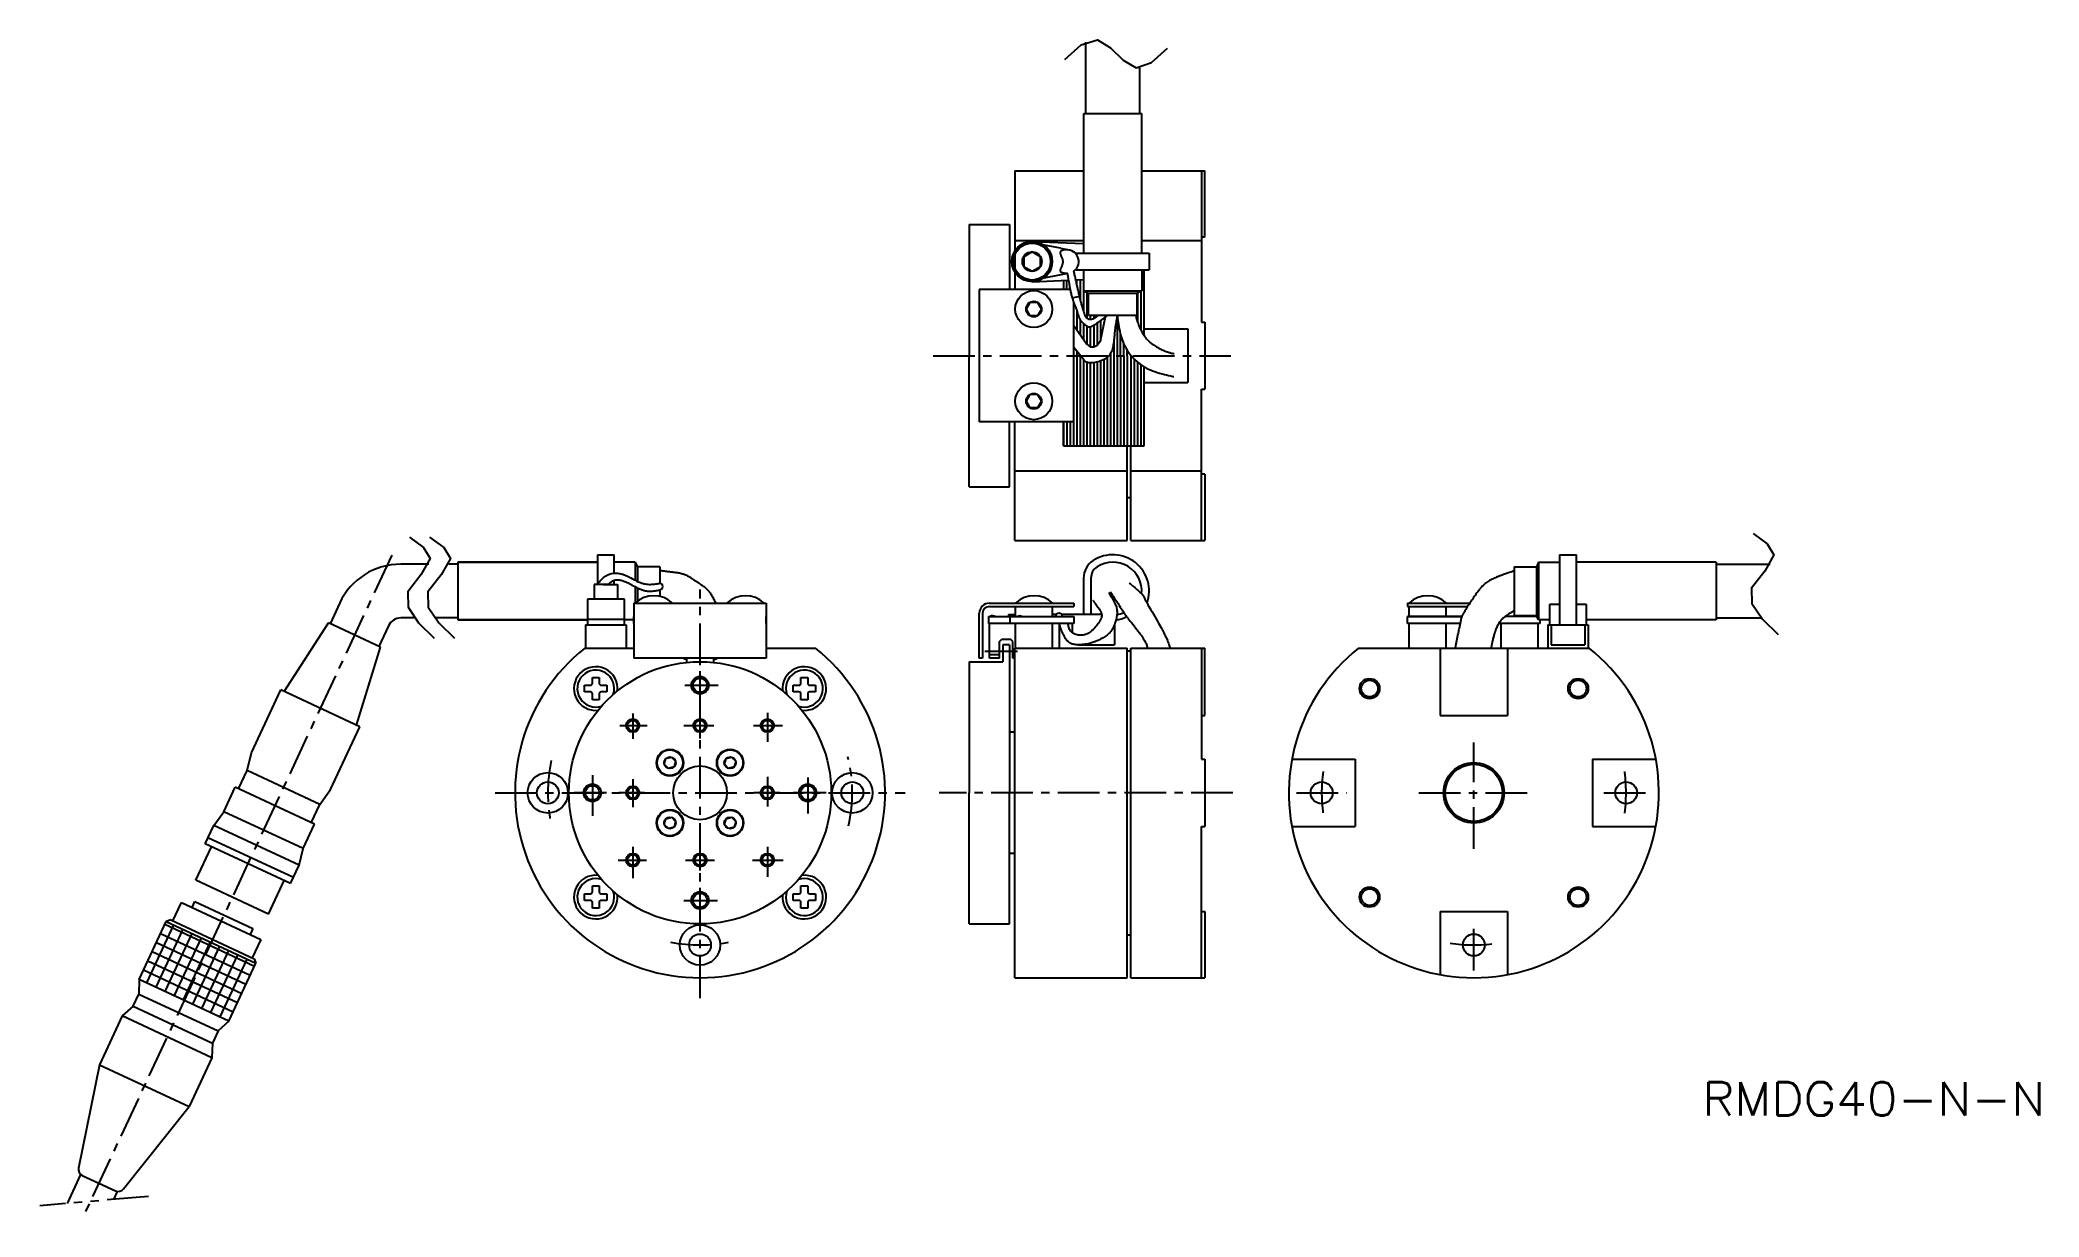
# Model space of a CAD drawing. Extents: x 10 to 307, y 8 to 183.
import ezdxf

# ---------------------------------------------------------------- set-up
doc = ezdxf.new("R2010")
doc.units = 0
doc.header["$LTSCALE"] = 4.950485
doc.linetypes.add('CENTER', pattern=[2, 1.25, -0.25, 0.25, -0.25])
doc.linetypes.add('PHANTOM', pattern=[2.5, 1.25, -0.25, 0.25, -0.25, 0.25, -0.25])
doc.layers.add('001', color=7, linetype='CONTINUOUS')
doc.styles.get("Standard").update_dxf_attribs({"font": 'TXT', "bigfont": 'BIGFONT'})

msp = doc.modelspace()

# ---------------------------------------------------------------- texts
at = {"layer": '001', "color": 2, "width": 1.066667}
msp.add_text('RMDG40-N-N', height=5, dxfattribs=at).set_placement((256.807626, 23.542875))

# ---------------------------------------------------------------- blocks, each defined once
blk = doc.blocks.new('JZB-1')
at = {"layer": '001'}
for p, q in [((165.221189, 172.541538), (165.221189, 183.173116)), ((173.221189, 172.541538), (173.221189, 179.344333)), ((164.921189, 172.541538), (173.521189, 172.541538)), ((164.921189, 151.791538), (164.921189, 172.541538)), ((173.521189, 151.791538), (173.521189, 172.541538)), ((154.67426, 164.041538), (154.67426, 146.390731)), ((154.67426, 164.041538), (164.921189, 164.041538)), ((173.521189, 164.041538), (182.87426, 164.041538)), ((182.37426, 164.041538), (182.37426, 141.541538)), ((182.87426, 154.171538), (182.87426, 164.041538)), ((147.87426, 156.041538), (153.87426, 156.041538)), ((147.87426, 156.041538), (147.87426, 136.541538)), ((153.87426, 156.041538), (153.87426, 146.390731)), ((154.67426, 153.687966), (164.921189, 153.687966)), ((157.221189, 151.984538), (155.971514, 151.263038)), ((157.221189, 153.541538), (164.921189, 153.220705)), ((158.470864, 151.263038), (157.221189, 151.984538)), ((161.432057, 152.516074), (157.75186, 153.23985)), ((161.374472, 151.890433), (161.372579, 151.857232)), ((161.372579, 151.857232), (161.373502, 151.831286)), ((161.373502, 151.831286), (161.375064, 151.814756)), ((161.381609, 151.928311), (161.374472, 151.890433)), ((161.375064, 151.814756), (161.375764, 151.809078)), ((161.375764, 151.809078), (161.376552, 151.803341)), ((161.376552, 151.803341), (161.379403, 151.785936)), ((161.379403, 151.785936), (161.385645, 151.756353)), ((161.396198, 151.968209), (161.381609, 151.928311)), ((161.385645, 151.756353), (161.397059, 151.713944)), ((161.419799, 152.007719), (161.396198, 151.968209)), ((161.397059, 151.713944), (161.415349, 151.65819)), ((161.415349, 151.65819), (161.441589, 151.588984)), ((161.453009, 152.044925), (161.419799, 152.007719)), ((161.432057, 152.516074), (162.755283, 152.255838)), ((161.441589, 151.588984), (161.475803, 151.506884)), ((161.495329, 152.078537), (161.453009, 152.044925)), ((161.545206, 152.107908), (161.495329, 152.078537)), ((161.600238, 152.132938), (161.545206, 152.107908)), ((161.657494, 152.153912), (161.600238, 152.132938)), ((161.713869, 152.171298), (161.657494, 152.153912)), ((161.76641, 152.185578), (161.713869, 152.171298)), ((161.812563, 152.197118), (161.76641, 152.185578)), ((161.850308, 152.206118), (161.812563, 152.197118)), ((161.878188, 152.212621), (161.850308, 152.206118)), ((161.895259, 152.216573), (161.878188, 152.212621)), ((161.901003, 152.217901), (161.895259, 152.216573)), ((163.821189, 151.791538), (174.621189, 151.791538)), ((163.821189, 151.791538), (163.821189, 151.567261)), ((173.521189, 153.687966), (182.37426, 153.687966)), ((174.621189, 151.791538), (174.621189, 149.291538)), ((182.87426, 154.171538), (182.37426, 154.171538)), ((155.971514, 151.263038), (155.971514, 149.820038)), ((155.971514, 149.820038), (157.221189, 149.098538)), ((157.221189, 149.098538), (158.470864, 149.820038)), ((162.503858, 148.777791), (157.723798, 147.837707)), ((158.470864, 149.820038), (158.470864, 151.263038)), ((161.37572, 149.231052), (161.373165, 149.199264)), ((161.373165, 149.199264), (161.374142, 149.163335)), ((161.374142, 149.163335), (161.3807, 149.125967)), ((161.379596, 149.256055), (161.37572, 149.231052)), ((161.382827, 149.272051), (161.379596, 149.256055)), ((161.3807, 149.125967), (161.394352, 149.08958)), ((161.384064, 149.277556), (161.382827, 149.272051)), ((161.385377, 149.283125), (161.384064, 149.277556)), ((161.389721, 149.300049), (161.385377, 149.283125)), ((161.398183, 149.328912), (161.389721, 149.300049)), ((161.394352, 149.08958), (161.415799, 149.056059)), ((161.412191, 149.370467), (161.398183, 149.328912)), ((161.433041, 149.425354), (161.412191, 149.370467)), ((161.415799, 149.056059), (161.444806, 149.026607)), ((161.461411, 149.493792), (161.433041, 149.425354)), ((161.444806, 149.026607), (161.480237, 149.001743)), ((161.497, 149.575306), (161.461411, 149.493792)), ((161.475803, 151.506884), (161.516761, 151.41328)), ((161.480237, 149.001743), (161.520227, 148.981399)), ((161.538373, 149.668554), (161.497, 149.575306)), ((161.516761, 151.41328), (161.562073, 151.310439)), ((161.520227, 148.981399), (161.562449, 148.965105)), ((161.583071, 149.771271), (161.538373, 149.668554)), ((161.562073, 151.310439), (161.608547, 151.201426)), ((161.562449, 148.965105), (161.604419, 148.9522)), ((161.627976, 149.880357), (161.583071, 149.771271)), ((161.604419, 148.9522), (161.643768, 148.942023)), ((161.608547, 151.201426), (161.652746, 151.089908)), ((161.669832, 149.992085), (161.627976, 149.880357)), ((161.643768, 148.942023), (161.678454, 148.934047)), ((161.652746, 151.089908), (161.691598, 150.979891)), ((161.705829, 150.10238), (161.669832, 149.992085)), ((161.678454, 148.934047), (161.706875, 148.927945)), ((161.691598, 150.979891), (161.722941, 150.875419)), ((161.73409, 150.207128), (161.705829, 150.10238)), ((161.706875, 148.927945), (161.727886, 148.923578)), ((161.722941, 150.875419), (161.745858, 150.780307)), ((161.727886, 148.923578), (161.740754, 148.920932)), ((161.753976, 150.30247), (161.73409, 150.207128)), ((161.740754, 148.920932), (161.745084, 148.920043)), ((161.745858, 150.780307), (161.760731, 150.697922)), ((161.766102, 150.385015), (161.753976, 150.30247)), ((161.760731, 150.697922), (161.769005, 150.631041)), ((161.772095, 150.451987), (161.766102, 150.385015)), ((161.769005, 150.631041), (161.772724, 150.581797)), ((161.774117, 150.501268), (161.772095, 150.451987)), ((161.772724, 150.581797), (161.773944, 150.551674)), ((161.773944, 150.551674), (161.774167, 150.541538)), ((161.774295, 150.531401), (161.774117, 150.501268)), ((161.774167, 150.541538), (161.774295, 150.531401)), ((162.506574, 148.760858), (162.503858, 148.777791)), ((162.514647, 148.710521), (162.506574, 148.760858)), ((162.527861, 148.628169), (162.514647, 148.710521)), ((162.545866, 148.516104), (162.527861, 148.628169)), ((163.426473, 149.104601), (163.423065, 149.119359)), ((163.436604, 149.06073), (163.426473, 149.104601)), ((163.453182, 148.988938), (163.436604, 149.06073)), ((163.475753, 148.891174), (163.453182, 148.988938)), ((163.5037, 148.77008), (163.475753, 148.891174)), ((163.536257, 148.628915), (163.5037, 148.77008)), ((163.572528, 148.471465), (163.536257, 148.628915)), ((163.821189, 149.515815), (163.821189, 149.291538)), ((163.821189, 149.291538), (174.621189, 149.291538)), ((164.921189, 146.163445), (164.921189, 149.291538)), ((173.521189, 149.291538), (173.521189, 146.163445)), ((173.87426, 139.525089), (173.87426, 149.291538)), ((162.921189, 146.390731), (149.37426, 146.390731)), ((149.37426, 146.390731), (149.37426, 126.690731)), ((157.221189, 147.541538), (162.653455, 147.764172)), ((161.87426, 147.732238), (161.87426, 146.390731)), ((162.37426, 146.390731), (162.37426, 147.75292)), ((162.568196, 148.377513), (162.545866, 148.516104)), ((162.594289, 148.216406), (162.568196, 148.377513)), ((162.6235, 148.037518), (162.594289, 148.216406)), ((162.655118, 147.846158), (162.6235, 148.037518)), ((162.688372, 147.648012), (162.655118, 147.846158)), ((162.722444, 147.44892), (162.688372, 147.648012)), ((162.756464, 147.254626), (162.722444, 147.44892)), ((162.789531, 147.070553), (162.756464, 147.254626)), ((162.820716, 146.901598), (162.789531, 147.070553)), ((162.849096, 146.751993), (162.820716, 146.901598)), ((162.873776, 146.625225), (162.849096, 146.751993)), ((162.893941, 146.524025), (162.873776, 146.625225)), ((162.87426, 146.390731), (162.87426, 146.622796)), ((162.87426, 146.390731), (162.87426, 146.622796)), ((162.90889, 146.450402), (162.893941, 146.524025)), ((162.918086, 146.405712), (162.90889, 146.450402)), ((162.921189, 146.390731), (162.918086, 146.405712)), ((162.924299, 146.375777), (162.921189, 146.390731)), ((162.933573, 146.331482), (162.924299, 146.375777)), ((162.948847, 146.259519), (162.933573, 146.331482)), ((162.969839, 146.162579), (162.948847, 146.259519)), ((162.996134, 146.044239), (162.969839, 146.162579)), ((163.027173, 145.908776), (162.996134, 146.044239)), ((163.062251, 145.760951), (163.027173, 145.908776)), ((163.100513, 145.605769), (163.062251, 145.760951)), ((163.140971, 145.448238), (163.100513, 145.605769)), ((163.611519, 148.301943), (163.572528, 148.471465)), ((163.652156, 148.124884), (163.611519, 148.301943)), ((163.693325, 147.945036), (163.652156, 148.124884)), ((163.733896, 147.767245), (163.693325, 147.945036)), ((163.697552, 147.806963), (164.921189, 147.857112)), ((163.772762, 147.596336), (163.733896, 147.767245)), ((163.808863, 147.436995), (163.772762, 147.596336)), ((163.841222, 147.293641), (163.808863, 147.436995)), ((163.868967, 147.170297), (163.841222, 147.293641)), ((163.891352, 147.070465), (163.868967, 147.170297)), ((163.87426, 147.146688), (163.87426, 147.814222)), ((163.90778, 146.997012), (163.891352, 147.070465)), ((163.917815, 146.952066), (163.90778, 146.997012)), ((163.921189, 146.936936), (163.917815, 146.952066)), ((163.924564, 146.921801), (163.921189, 146.936936)), ((163.934592, 146.876782), (163.924564, 146.921801)), ((163.950994, 146.803038), (163.934592, 146.876782)), ((163.973316, 146.702512), (163.950994, 146.803038)), ((164.000949, 146.577936), (163.973316, 146.702512)), ((164.033145, 146.432804), (164.000949, 146.577936)), ((164.069048, 146.271306), (164.033145, 146.432804)), ((164.107708, 146.09821), (164.069048, 146.271306)), ((164.14811, 145.918691), (164.107708, 146.09821)), ((164.189192, 145.738107), (164.14811, 145.918691)), ((164.229867, 145.561765), (164.189192, 145.738107)), ((164.37426, 147.857112), (164.37426, 144.962653)), ((164.87426, 147.857112), (164.87426, 143.234565)), ((164.921189, 146.163445), (165.621189, 145.839647)), ((164.921189, 146.163445), (173.521189, 146.163445)), ((165.37426, 145.92005), (165.37426, 142.096917)), ((165.621189, 145.839647), (172.842975, 145.839647)), ((165.621189, 142.541538), (165.621189, 145.839647)), ((173.521189, 146.163445), (172.842975, 145.839647)), ((172.842975, 142.541538), (172.842975, 145.839647)), ((172.87426, 145.839647), (172.87426, 141.541538)), ((173.37426, 146.163445), (173.37426, 140.362548)), ((156.893839, 144.471538), (156.316489, 143.471538)), ((156.316489, 143.471538), (156.893839, 142.471538)), ((158.048539, 144.471538), (156.893839, 144.471538)), ((158.048539, 144.471538), (158.62589, 143.471538)), ((158.62589, 143.471538), (158.048539, 142.471538)), ((163.182524, 145.293136), (163.140971, 145.448238)), ((163.223998, 145.144819), (163.182524, 145.293136)), ((163.223998, 145.144819), (164.269044, 145.394681)), ((163.264182, 145.007066), (163.223998, 145.144819)), ((163.30188, 144.882997), (163.264182, 145.007066)), ((163.335953, 144.775042), (163.30188, 144.882997)), ((163.365366, 144.684982), (163.335953, 144.775042)), ((163.389224, 144.614029), (163.365366, 144.684982)), ((163.406801, 144.562942), (163.389224, 144.614029)), ((163.417565, 144.532153), (163.406801, 144.562942)), ((163.421189, 144.52187), (163.417565, 144.532153)), ((163.421189, 126.690731), (163.421189, 144.52187)), ((163.424815, 144.511623), (163.421189, 144.52187)), ((163.435603, 144.481381), (163.424815, 144.511623)), ((163.453282, 144.432573), (163.435603, 144.481381)), ((163.477384, 144.3674), (163.453282, 144.432573)), ((163.507243, 144.288597), (163.477384, 144.3674)), ((163.541986, 144.199169), (163.507243, 144.288597)), ((163.580546, 144.102149), (163.541986, 144.199169)), ((163.621702, 144.000415), (163.580546, 144.102149)), ((163.664122, 143.896593), (163.621702, 144.000415)), ((163.706444, 143.79305), (163.664122, 143.896593)), ((163.747347, 143.691958), (163.706444, 143.79305)), ((163.785633, 143.595388), (163.747347, 143.691958)), ((163.820283, 143.505406), (163.785633, 143.595388)), ((163.850497, 143.424128), (163.820283, 143.505406)), ((163.875701, 143.353703), (163.850497, 143.424128)), ((163.87426, 143.253607), (163.87426, 140.39223)), ((163.895526, 143.296229), (163.875701, 143.353703)), ((163.909767, 143.253607), (163.895526, 143.296229)), ((163.918332, 143.227366), (163.909767, 143.253607)), ((163.921189, 143.218504), (163.918332, 143.227366)), ((163.924034, 143.209623), (163.921189, 143.218504)), ((163.932423, 143.183118), (163.924034, 143.209623)), ((163.94595, 143.139421), (163.932423, 143.183118)), ((163.964048, 143.079319), (163.94595, 143.139421)), ((163.986106, 143.004034), (163.964048, 143.079319)), ((164.011597, 142.915294), (163.986106, 143.004034)), ((164.040155, 142.815363), (164.011597, 142.915294)), ((164.071587, 142.707028), (164.040155, 142.815363)), ((164.105808, 142.593506), (164.071587, 142.707028)), ((164.269044, 145.394681), (164.229867, 145.561765)), ((164.305651, 145.241376), (164.269044, 145.394681)), ((164.338663, 145.105731), (164.305651, 145.241376)), ((164.367134, 144.990909), (164.338663, 145.105731)), ((164.390227, 144.899346), (164.367134, 144.990909)), ((164.407248, 144.832802), (164.390227, 144.899346)), ((164.417677, 144.792441), (164.407248, 144.832802)), ((164.421189, 144.778917), (164.417677, 144.792441)), ((164.424704, 144.765421), (164.421189, 144.778917)), ((164.435167, 144.725459), (164.424704, 144.765421)), ((164.452325, 144.660588), (164.435167, 144.725459)), ((164.47575, 144.573292), (164.452325, 144.660588)), ((164.504824, 144.46684), (164.47575, 144.573292)), ((164.538743, 144.345097), (164.504824, 144.46684)), ((164.576519, 144.212316), (164.538743, 144.345097)), ((164.617012, 144.072913), (164.576519, 144.212316)), ((164.65897, 143.931269), (164.617012, 144.072913)), ((164.701093, 143.791542), (164.65897, 143.931269)), ((164.7421, 143.657529), (164.701093, 143.791542)), ((164.780792, 143.532561), (164.7421, 143.657529)), ((164.816115, 143.419454), (164.780792, 143.532561)), ((164.847192, 143.320494), (164.816115, 143.419454)), ((164.873347, 143.237463), (164.847192, 143.320494)), ((164.894087, 143.171688), (164.873347, 143.237463)), ((164.909089, 143.124107), (164.894087, 143.171688)), ((164.918157, 143.095331), (164.909089, 143.124107)), ((164.921189, 143.085703), (164.918157, 143.095331)), ((164.924213, 143.0761), (164.921189, 143.085703)), ((164.933152, 143.047709), (164.924213, 143.0761)), ((164.947632, 143.001763), (164.933152, 143.047709)), ((164.967111, 142.940257), (164.947632, 143.001763)), ((164.990967, 142.865859), (164.967111, 142.940257)), ((165.018595, 142.781769), (164.990967, 142.865859)), ((165.049468, 142.691544), (165.018595, 142.781769)), ((165.083154, 142.598879), (165.049468, 142.691544)), ((158.048539, 142.471538), (156.893839, 142.471538)), ((163.421189, 141.037116), (165.37426, 138.257185)), ((164.142706, 142.478296), (164.105808, 142.593506)), ((164.181977, 142.364988), (164.142706, 142.478296)), ((164.222964, 142.25706), (164.181977, 142.364988)), ((164.264545, 142.157684), (164.222964, 142.25706)), ((164.305116, 142.069584), (164.264545, 142.157684)), ((164.342677, 141.994959), (164.305116, 142.069584)), ((164.37502, 141.935464), (164.342677, 141.994959)), ((164.37426, 141.93686), (164.37426, 139.680548)), ((164.399992, 141.892253), (164.37502, 141.935464)), ((164.415784, 141.866064), (164.399992, 141.892253)), ((164.421189, 141.857292), (164.415784, 141.866064)), ((164.426642, 141.84854), (164.421189, 141.857292)), ((164.443126, 141.822643), (164.426642, 141.84854)), ((164.470952, 141.780662), (164.443126, 141.822643)), ((164.510436, 141.724328), (164.470952, 141.780662)), ((164.561649, 141.655978), (164.510436, 141.724328)), ((164.624153, 141.578443), (164.561649, 141.655978)), ((164.696813, 141.494915), (164.624153, 141.578443)), ((164.777704, 141.408753), (164.696813, 141.494915)), ((164.864174, 141.323274), (164.777704, 141.408753)), ((164.953036, 141.241531), (164.864174, 141.323274)), ((164.87426, 141.313996), (164.87426, 138.968866)), ((165.040861, 141.166113), (164.953036, 141.241531)), ((165.124314, 141.098982), (165.040861, 141.166113)), ((165.119279, 142.507371), (165.083154, 142.598879)), ((165.15744, 142.420279), (165.119279, 142.507371)), ((165.200465, 141.041394), (165.124314, 141.098982)), ((165.197098, 142.340316), (165.15744, 142.420279)), ((165.237468, 142.26949), (165.197098, 142.340316)), ((165.267013, 140.993898), (165.200465, 141.041394)), ((165.27745, 142.20903), (165.237468, 142.26949)), ((165.322382, 140.956427), (165.267013, 140.993898)), ((165.315626, 142.159408), (165.27745, 142.20903)), ((165.350327, 142.120444), (165.315626, 142.159408)), ((165.365687, 140.92847), (165.322382, 140.956427)), ((165.379771, 142.091499), (165.350327, 142.120444)), ((165.396581, 140.909285), (165.365687, 140.92847)), ((165.37426, 140.923146), (165.37426, 138.257185)), ((165.402257, 142.071712), (165.379771, 142.091499)), ((165.41505, 140.898135), (165.396581, 140.909285)), ((165.416375, 142.060244), (165.402257, 142.071712)), ((165.421189, 140.894484), (165.41505, 140.898135)), ((165.421189, 142.056494), (165.416375, 142.060244)), ((165.426038, 142.052798), (165.421189, 142.056494)), ((165.427291, 140.890882), (165.421189, 140.894484)), ((165.440645, 142.042131), (165.426038, 142.052798)), ((165.445212, 140.880475), (165.427291, 140.890882)), ((165.465157, 142.025699), (165.440645, 142.042131)), ((165.473888, 140.864422), (165.445212, 140.880475)), ((165.499684, 142.005332), (165.465157, 142.025699)), ((165.511793, 140.844559), (165.473888, 140.864422)), ((165.544139, 141.983247), (165.499684, 142.005332)), ((165.557252, 140.823241), (165.511793, 140.844559)), ((165.59807, 141.961767), (165.544139, 141.983247)), ((165.608747, 140.803137), (165.557252, 140.823241)), ((165.66052, 141.943036), (165.59807, 141.961767)), ((165.665143, 140.786973), (165.608747, 140.803137)), ((165.621189, 142.541538), (172.842975, 142.541538)), ((165.729975, 141.928775), (165.66052, 141.943036)), ((165.72577, 140.777242), (165.665143, 140.786973)), ((165.790331, 140.775908), (165.72577, 140.777242)), ((165.804383, 141.920113), (165.729975, 141.928775)), ((165.858655, 140.784142), (165.790331, 140.775908)), ((165.881275, 141.91749), (165.804383, 141.920113)), ((165.930356, 140.802118), (165.858655, 140.784142)), ((165.87426, 142.541538), (165.87426, 141.917729)), ((165.87426, 140.788054), (165.87426, 137.870243)), ((165.95795, 141.920666), (165.881275, 141.91749)), ((166.004489, 140.828916), (165.930356, 140.802118)), ((166.031692, 141.928801), (165.95795, 141.920666)), ((166.079293, 140.862542), (166.004489, 140.828916)), ((166.099988, 141.940593), (166.031692, 141.928801)), ((166.152103, 140.900092), (166.079293, 140.862542)), ((166.160686, 141.954459), (166.099988, 141.940593)), ((166.219476, 140.938044), (166.152103, 140.900092)), ((166.212099, 141.968712), (166.160686, 141.954459)), ((166.253019, 141.981736), (166.212099, 141.968712)), ((166.277518, 140.972645), (166.219476, 140.938044)), ((166.282667, 141.992129), (166.253019, 141.981736)), ((166.322371, 141.000349), (166.277518, 140.972645)), ((166.300597, 141.998816), (166.282667, 141.992129)), ((166.306595, 142.001121), (166.300597, 141.998816)), ((166.312574, 142.003455), (166.306595, 142.001121)), ((166.330246, 142.010555), (166.312574, 142.003455)), ((166.350757, 141.018248), (166.322371, 141.000349)), ((166.358834, 142.022688), (166.330246, 142.010555)), ((166.360478, 141.024436), (166.350757, 141.018248)), ((166.397127, 142.040204), (166.358834, 142.022688)), ((166.370286, 141.030707), (166.360478, 141.024436)), ((166.399955, 141.049843), (166.370286, 141.030707)), ((166.37426, 142.541538), (166.37426, 142.029744)), ((166.37426, 141.033271), (166.37426, 137.832521)), ((166.443579, 142.063406), (166.397127, 142.040204)), ((166.450122, 141.082709), (166.399955, 141.049843)), ((166.496442, 142.092422), (166.443579, 142.063406)), ((166.521554, 141.130458), (166.450122, 141.082709)), ((166.553879, 142.127078), (166.496442, 142.092422)), ((166.614759, 141.194146), (166.521554, 141.130458)), ((166.614074, 142.16682), (166.553879, 142.127078)), ((166.675303, 142.210692), (166.614074, 142.16682)), ((166.729577, 141.274322), (166.614759, 141.194146)), ((166.735976, 142.257373), (166.675303, 142.210692)), ((166.864817, 141.370662), (166.729577, 141.274322)), ((166.794648, 142.30526), (166.735976, 142.257373)), ((166.850006, 142.352595), (166.794648, 142.30526)), ((166.90085, 142.397599), (166.850006, 142.352595)), ((167.018022, 141.481719), (166.864817, 141.370662)), ((166.87426, 142.541538), (166.87426, 142.374063)), ((166.87426, 141.370662), (166.87426, 138.128742)), ((166.946078, 142.438599), (166.90085, 142.397599)), ((166.984682, 142.474121), (166.946078, 142.438599)), ((167.015762, 142.502958), (166.984682, 142.474121)), ((167.038556, 142.524186), (167.015762, 142.502958)), ((167.185416, 141.604852), (167.018022, 141.481719)), ((167.05248, 142.53717), (167.038556, 142.524186)), ((167.057163, 142.541538), (167.05248, 142.53717)), ((167.362035, 141.736322), (167.185416, 141.604852)), ((167.542031, 141.871551), (167.362035, 141.736322)), ((167.37426, 138.768139), (168.114201, 142.294552)), ((167.37426, 141.736322), (167.37426, 138.768139)), ((167.719077, 142.005491), (167.542031, 141.871551)), ((167.886812, 142.13302), (167.719077, 142.005491)), ((168.039259, 142.249311), (167.886812, 142.13302)), ((168.171147, 142.350126), (168.039259, 142.249311)), ((168.278125, 142.431992), (168.171147, 142.350126)), ((168.35685, 142.492268), (168.278125, 142.431992)), ((168.404993, 142.529134), (168.35685, 142.492268)), ((168.421189, 142.541538), (168.404993, 142.529134)), ((169.457503, 139.636322), (169.455444, 139.614302)), ((169.463718, 139.701532), (169.457503, 139.636322)), ((169.474193, 139.807453), (169.463718, 139.701532)), ((169.489043, 139.950161), (169.474193, 139.807453)), ((169.508324, 140.12457), (169.489043, 139.950161)), ((169.531958, 140.324769), (169.508324, 140.12457)), ((169.559665, 140.544356), (169.531958, 140.324769)), ((169.590921, 140.776744), (169.559665, 140.544356)), ((169.624949, 141.015399), (169.590921, 140.776744)), ((169.660746, 141.254002), (169.624949, 141.015399)), ((169.697142, 141.486546), (169.660746, 141.254002)), ((169.732878, 141.707374), (169.697142, 141.486546)), ((169.766691, 141.911206), (169.732878, 141.707374)), ((169.797395, 142.093161), (169.766691, 141.911206)), ((169.823945, 142.248815), (169.797395, 142.093161)), ((169.845474, 142.374288), (169.823945, 142.248815)), ((169.861315, 142.466362), (169.845474, 142.374288)), ((169.871001, 142.522616), (169.861315, 142.466362)), ((169.87426, 142.541538), (169.871001, 142.522616)), ((169.87426, 142.541538), (169.878073, 142.511333)), ((169.87426, 142.391538), (169.87426, 123.132959)), ((169.878073, 142.511333), (169.889416, 142.421544)), ((169.889416, 142.421544), (169.90805, 142.274641)), ((169.90805, 142.274641), (169.933723, 142.074703)), ((169.933723, 142.074703), (169.966329, 141.827351)), ((169.966329, 141.827351), (170.006036, 141.539632)), ((170.006036, 141.539632), (170.053321, 141.219834)), ((170.053321, 141.219834), (170.108859, 140.877235)), ((170.108859, 140.877235), (170.173282, 140.521787)), ((170.173282, 140.521787), (170.246821, 140.163748)), ((170.246821, 140.163748), (170.328916, 139.813291)), ((170.328916, 139.813291), (170.417884, 139.480134)), ((170.37426, 136.541538), (170.37426, 139.643491)), ((172.605961, 142.541538), (172.61033, 142.526128)), ((172.61033, 142.526128), (172.623324, 142.480318)), ((172.623324, 142.480318), (172.64461, 142.405365)), ((172.64461, 142.405365), (172.673695, 142.303334)), ((172.673695, 142.303334), (172.709987, 142.177059)), ((172.709987, 142.177059), (172.752855, 142.030074)), ((172.752855, 142.030074), (172.801656, 141.866519)), ((172.801656, 141.866519), (172.855726, 141.691021)), ((172.855726, 141.691021), (172.914316, 141.50855)), ((172.914316, 141.50855), (172.976503, 141.32425)), ((172.976503, 141.32425), (173.041079, 141.14327)), ((173.041079, 141.14327), (173.106471, 140.970595)), ((173.106471, 140.970595), (173.170704, 140.810886)), ((173.170704, 140.810886), (173.231441, 140.668355)), ((173.231441, 140.668355), (173.286103, 140.546659)), ((173.286103, 140.546659), (173.332069, 140.448836)), ((173.332069, 140.448836), (173.366918, 140.377263)), ((173.366918, 140.377263), (173.388684, 140.33364)), ((173.388684, 140.33364), (173.396088, 140.318986)), ((173.396088, 140.318986), (173.403534, 140.304343)), ((173.403534, 140.304343), (173.425914, 140.260875)), ((173.425914, 140.260875), (173.463328, 140.189963)), ((173.463328, 140.189963), (173.515857, 140.093876)), ((173.515857, 140.093876), (173.583435, 139.975717)), ((173.583435, 139.975717), (173.665707, 139.839334)), ((173.665707, 139.839334), (173.761878, 139.689179)), ((173.761878, 139.689179), (173.870574, 139.530127)), ((173.878944, 140.541538), (180.37426, 140.541538)), ((180.37426, 140.541538), (180.37426, 132.541538)), ((182.37426, 141.541538), (182.87426, 141.541538)), ((182.87426, 141.541538), (182.87426, 131.541538)), ((164.932627, 135.910746), (163.421189, 137.754208)), ((163.87426, 137.201608), (163.87426, 123.132959)), ((165.37426, 138.257185), (165.87426, 137.870243)), ((165.87426, 137.870243), (166.37426, 137.832521)), ((166.37426, 137.832521), (166.87426, 138.128742)), ((166.87426, 138.128742), (167.37426, 138.768139)), ((168.764798, 136.684864), (168.704142, 136.604767)), ((168.841258, 136.798432), (168.764798, 136.684864)), ((168.926656, 136.945797), (168.841258, 136.798432)), ((168.87426, 136.945797), (168.87426, 123.132959)), ((169.014098, 137.126091), (168.926656, 136.945797)), ((169.097575, 137.336722), (169.014098, 137.126091)), ((169.172638, 137.573085), (169.097575, 137.336722)), ((169.236732, 137.828583), (169.172638, 137.573085)), ((169.289158, 138.094975), (169.236732, 137.828583)), ((169.330717, 138.362973), (169.289158, 138.094975)), ((169.363151, 138.622979), (169.330717, 138.362973)), ((169.388526, 138.865837), (169.363151, 138.622979)), ((169.37426, 138.622979), (169.37426, 123.132959)), ((169.408688, 139.083448), (169.388526, 138.865837)), ((169.42492, 139.269176), (169.408688, 139.083448)), ((169.437821, 139.417997), (169.42492, 139.269176)), ((169.447416, 139.526415), (169.437821, 139.417997)), ((169.453402, 139.592239), (169.447416, 139.526415)), ((169.455444, 139.614302), (169.453402, 139.592239)), ((170.417884, 139.480134), (170.510733, 139.173204)), ((170.510733, 139.173204), (170.603202, 138.900386)), ((170.603202, 138.900386), (170.690049, 138.668354)), ((170.690049, 138.668354), (170.765565, 138.482493)), ((170.765565, 138.482493), (170.824242, 138.346899)), ((170.824242, 138.346899), (170.861489, 138.264427)), ((170.861489, 138.264427), (170.87426, 138.236752)), ((170.87426, 138.236752), (170.887154, 138.209112)), ((170.87426, 136.541538), (170.87426, 138.236752)), ((170.887154, 138.209112), (170.926208, 138.127157)), ((170.926208, 138.127157), (170.992422, 137.993768)), ((170.992422, 137.993768), (171.08712, 137.813688)), ((171.08712, 137.813688), (171.211485, 137.593409)), ((171.211485, 137.593409), (171.366032, 137.340958)), ((171.366032, 137.340958), (171.5501, 137.065575)), ((171.37426, 136.541538), (171.37426, 137.328647)), ((171.5501, 137.065575), (171.761452, 136.777262)), ((171.761452, 136.777262), (171.996037, 136.486226)), ((173.870574, 139.530127), (173.989745, 139.367258)), ((173.989745, 139.367258), (174.116624, 139.205609)), ((174.116624, 139.205609), (174.24775, 139.049933)), ((174.24775, 139.049933), (174.37906, 138.904489)), ((174.37906, 138.904489), (174.506054, 138.772881)), ((174.506054, 138.772881), (174.624019, 138.657974)), ((174.624019, 138.657974), (174.72829, 138.561894)), ((174.72829, 138.561894), (174.814536, 138.486096)), ((174.814536, 138.486096), (174.879039, 138.431483)), ((174.879039, 138.431483), (174.918942, 138.39856)), ((174.918942, 138.39856), (174.932448, 138.387563)), ((174.932448, 138.387563), (174.945995, 138.376606)), ((174.945995, 138.376606), (174.986506, 138.344267)), ((174.986506, 138.344267), (175.053525, 138.292111)), ((175.053525, 138.292111), (175.146109, 138.222618)), ((175.146109, 138.222618), (175.262602, 138.139015)), ((175.262602, 138.139015), (175.400432, 138.045049)), ((175.400432, 138.045049), (175.555985, 137.944733)), ((175.555985, 137.944733), (175.724629, 137.842083)), ((175.724629, 137.842083), (175.900891, 137.74087)), ((175.900891, 137.74087), (176.078791, 137.644405)), ((176.078791, 137.644405), (176.252272, 137.555386)), ((176.252272, 137.555386), (176.415656, 137.475802)), ((176.415656, 137.475802), (176.56404, 137.406925)), ((176.56404, 137.406925), (176.693568, 137.349364)), ((176.693568, 137.349364), (176.801527, 137.303188)), ((176.801527, 137.303188), (176.886268, 137.268086)), ((176.886268, 137.268086), (176.946987, 137.24356)), ((176.946987, 137.24356), (176.983422, 137.229095)), ((176.983422, 137.229095), (176.99556, 137.224319)), ((176.99556, 137.224319), (177.007637, 137.219588)), ((177.007637, 137.219588), (177.043182, 137.205788)), ((177.043182, 137.205788), (177.100222, 137.184042)), ((177.100222, 137.184042), (177.17572, 137.15604)), ((177.17572, 137.15604), (177.265908, 137.123814)), ((177.265908, 137.123814), (177.366673, 137.089469)), ((177.366673, 137.089469), (177.47392, 137.054942)), ((177.47392, 137.054942), (177.583868, 137.021809)), ((177.583868, 137.021809), (177.693238, 136.991182)), ((177.693238, 136.991182), (177.799321, 136.963691)), ((177.799321, 136.963691), (177.89994, 136.939556)), ((177.89994, 136.939556), (177.993336, 136.918704)), ((177.993336, 136.918704), (178.078022, 136.900916)), ((178.078022, 136.900916), (178.152663, 136.885954)), ((178.152663, 136.885954), (178.215995, 136.873654)), ((178.215995, 136.873654), (178.266813, 136.863963)), ((178.266813, 136.863963), (178.304026, 136.856927)), ((178.304026, 136.856927), (178.326746, 136.852643)), ((178.326746, 136.852643), (178.334387, 136.851203)), ((147.87426, 117.041538), (147.87426, 136.541538)), ((164.37426, 136.541538), (164.37426, 123.132959)), ((164.877994, 135.991642), (164.87426, 135.99726)), ((164.87426, 135.910746), (164.87426, 123.132959)), ((164.889103, 135.974948), (164.877994, 135.991642)), ((164.907374, 135.947679), (164.889103, 135.974948)), ((164.932627, 135.910746), (164.907374, 135.947679)), ((164.964915, 135.865544), (164.932627, 135.910746)), ((165.00468, 135.813998), (164.964915, 135.865544)), ((165.052783, 135.758531), (165.00468, 135.813998)), ((165.110367, 135.701941), (165.052783, 135.758531)), ((165.178543, 135.647172), (165.110367, 135.701941)), ((165.257934, 135.597018), (165.178543, 135.647172)), ((165.348181, 135.55379), (165.257934, 135.597018)), ((165.447514, 135.519031), (165.348181, 135.55379)), ((165.37426, 135.544664), (165.37426, 129.541135)), ((165.552521, 135.493319), (165.447514, 135.519031)), ((165.658178, 135.476229), (165.552521, 135.493319)), ((165.758206, 135.466449), (165.658178, 135.476229)), ((165.845706, 135.462066), (165.758206, 135.466449)), ((165.913985, 135.460947), (165.845706, 135.462066)), ((165.87426, 135.461598), (165.87426, 129.541135)), ((165.957446, 135.461169), (165.913985, 135.460947)), ((165.972367, 135.461402), (165.957446, 135.461169)), ((165.987442, 135.461715), (165.972367, 135.461402)), ((166.03314, 135.463123), (165.987442, 135.461715)), ((166.110649, 135.466988), (166.03314, 135.463123)), ((166.221232, 135.475427), (166.110649, 135.466988)), ((166.365338, 135.491086), (166.221232, 135.475427)), ((166.541718, 135.516836), (166.365338, 135.491086)), ((166.37426, 135.492389), (166.37426, 129.541135)), ((166.746762, 135.555389), (166.541718, 135.516836)), ((166.974263, 135.608895), (166.746762, 135.555389)), ((166.87426, 135.585376), (166.87426, 123.132959)), ((167.215695, 135.678523), (166.974263, 135.608895)), ((167.460978, 135.764103), (167.215695, 135.678523)), ((167.37426, 135.733847), (167.37426, 123.132959)), ((167.699578, 135.863882), (167.460978, 135.764103)), ((167.921719, 135.974422), (167.699578, 135.863882)), ((167.87426, 135.950806), (167.87426, 123.132959)), ((167.87426, 135.950806), (167.87426, 123.132959)), ((168.119458, 136.090713), (167.921719, 135.974422)), ((168.28738, 136.206479), (168.119458, 136.090713)), ((168.422791, 136.314679), (168.28738, 136.206479)), ((168.37426, 136.275901), (168.37426, 123.132959)), ((168.525383, 136.408155), (168.422791, 136.314679)), ((168.596474, 136.480338), (168.525383, 136.408155)), ((168.638019, 136.525941), (168.596474, 136.480338)), ((168.651657, 136.541538), (168.638019, 136.525941)), ((168.665123, 136.557264), (168.651657, 136.541538)), ((168.704142, 136.604767), (168.665123, 136.557264)), ((170.37426, 136.541538), (170.37426, 123.132959)), ((170.87426, 136.541538), (170.87426, 123.132959)), ((171.37426, 136.541538), (171.37426, 123.132959)), ((171.87426, 136.541538), (171.87426, 123.132959)), ((171.996037, 136.486226), (172.247968, 136.202271)), ((172.247968, 136.202271), (172.509702, 135.934207)), ((172.37426, 136.072924), (172.37426, 123.132959)), ((172.509702, 135.934207), (172.772408, 135.689349)), ((172.772408, 135.689349), (173.026472, 135.473196)), ((172.87426, 135.602695), (172.87426, 123.132959)), ((173.026472, 135.473196), (173.262071, 135.289329)), ((173.262071, 135.289329), (173.469761, 135.139557)), ((173.37426, 135.208426), (173.37426, 123.132959)), ((173.469761, 135.139557), (173.641028, 135.024268)), ((173.641028, 135.024268), (173.768757, 134.942931)), ((173.768757, 134.942931), (173.847604, 134.894649)), ((173.847604, 134.894649), (173.87426, 134.878654)), ((173.87426, 134.878654), (173.900982, 134.862784)), ((173.87426, 123.132959), (173.87426, 134.878654)), ((173.900982, 134.862784), (173.980804, 134.816337)), ((173.980804, 134.816337), (174.112637, 134.742646)), ((174.112637, 134.742646), (174.294488, 134.646763)), ((174.294488, 134.646763), (174.523247, 134.534813)), ((174.523247, 134.534813), (174.794463, 134.413247)), ((174.794463, 134.413247), (175.102197, 134.288149)), ((175.102197, 134.288149), (175.438983, 134.164689)), ((175.438983, 134.164689), (175.795935, 134.046809)), ((175.795935, 134.046809), (176.163019, 133.93716)), ((176.163019, 133.93716), (176.529446, 133.837262)), ((176.529446, 133.837262), (176.884157, 133.747815)), ((176.884157, 133.747815), (177.216323, 133.669077)), ((156.893839, 130.771538), (156.316489, 129.771538)), ((158.048539, 130.771538), (156.893839, 130.771538)), ((158.048539, 130.771538), (158.62589, 129.771538)), ((173.87426, 132.541538), (180.37426, 132.541538)), ((177.216323, 133.669077), (177.51583, 133.601194)), ((177.51583, 133.601194), (177.773672, 133.544432)), ((177.773672, 133.544432), (177.982249, 133.499263)), ((177.982249, 133.499263), (178.135553, 133.466314)), ((178.135553, 133.466314), (178.229265, 133.446224)), ((178.229265, 133.446224), (178.26079, 133.439469)), ((182.37426, 131.541538), (182.87426, 131.541538)), ((182.37426, 109.041538), (182.37426, 131.541538)), ((156.316489, 129.771538), (156.893839, 128.771538)), ((158.048539, 128.771538), (156.893839, 128.771538)), ((158.62589, 129.771538), (158.048539, 128.771538)), ((165.37426, 129.541135), (165.37426, 123.132959)), ((165.87426, 129.541135), (165.87426, 123.132959)), ((166.37426, 129.541135), (166.37426, 123.132959)), ((163.421189, 126.690731), (149.37426, 126.690731)), ((153.87426, 117.041538), (153.87426, 126.690731)), ((154.67426, 109.041538), (154.67426, 126.690731)), ((161.87426, 123.132959), (161.87426, 126.690731)), ((161.87426, 126.690731), (161.87426, 123.132959)), ((162.37426, 126.690731), (162.37426, 123.132959)), ((162.87426, 126.690731), (162.87426, 123.132959)), ((162.87426, 126.690731), (162.87426, 123.132959)), ((163.37426, 126.690731), (163.37426, 123.132959)), ((161.87426, 123.132959), (173.87426, 123.132959)), ((171.37426, 109.041538), (171.37426, 123.132959)), ((171.87426, 109.041538), (171.87426, 123.132959)), ((154.67426, 119.39511), (171.37426, 119.39511)), ((171.87426, 119.39511), (182.37426, 119.39511)), ((182.87426, 118.911538), (182.37426, 118.911538)), ((182.87426, 118.911538), (182.87426, 109.041538)), ((147.87426, 117.041538), (153.87426, 117.041538)), ((171.37426, 115.441538), (171.87426, 115.441538)), ((154.67426, 109.041538), (171.37426, 109.041538)), ((171.87426, 109.041538), (182.37426, 109.041538)), ((174.97426, 109.041538), (182.87426, 109.041538))]:
    blk.add_line(p, q, dxfattribs=at)
at = {"layer": '001', "color": 4, "linetype": 'CENTER'}
blk.add_line((142.509759, 136.541538), (186.7553, 136.541538), dxfattribs=at)
at = {"layer": '001', "color": 4}
blk.add_lwpolyline([(162.071351, 180.575674), (164.525127, 182.751647), (166.922347, 183.486271), (168.850287, 182.320255), (170.749436, 180.497176), (172.669594, 179.362925), (174.986593, 180.122889), (177.351989, 182.273522)], dxfattribs=at)
at = {"layer": '001'}
for centre, radius in [((157.221189, 150.541538), 3), ((157.221189, 150.541538), 2.75), ((157.221189, 150.541538), 1.443), ((157.471189, 143.471538), 2.75), ((157.471189, 143.471538), 2.75), ((157.471189, 143.471538), 1.154701), ((157.471189, 129.771538), 2.75), ((157.471189, 129.771538), 2.75), ((157.471189, 129.771538), 1.154701)]:
    blk.add_circle(centre, radius, dxfattribs=at)
for start, end in [(305.642037, 106.680234), (247.906044, 273.18783)]:
    blk.add_arc((162.403306, 150.541538), 1.75, start, end, dxfattribs=at)
blk = doc.blocks.new('JZB-2')
at = {"layer": '001', "color": 4, "linetype": 'CENTER'}
for p, q in [((62.05783, 106.87175), (16.169987, 8.464953)), ((107.87426, 41.018501), (107.87426, 101.79716)), ((107.87426, 85.352513), (107.87426, 89.610414)), ((105.593817, 87.541538), (110.58239, 87.541538)), ((97.87426, 83.345222), (97.87426, 79.588711)), ((107.87426, 79.634765), (107.87426, 83.284391)), ((117.87426, 83.443516), (117.87426, 79.135203)), ((95.956801, 81.541538), (100.038361, 81.541538)), ((105.48044, 81.541538), (109.90213, 81.541538)), ((115.797716, 81.541538), (120.106028, 81.541538)), ((77.441715, 71.541538), (138.366828, 71.541538)), ((93.974479, 71.541538), (89.154153, 71.541538)), ((91.87426, 74.146631), (91.87426, 68.137668)), ((99.629094, 71.541538), (95.828451, 71.541538)), ((97.87426, 73.579748), (97.87426, 69.384811)), ((119.744688, 71.541538), (115.851347, 71.541538)), ((117.87426, 73.919877), (117.87426, 69.498188)), ((126.604384, 71.541538), (121.691359, 71.541538)), ((123.87426, 73.806501), (123.87426, 68.477798)), ((97.87426, 63.489225), (97.87426, 58.840782)), ((107.87426, 59.987595), (107.87426, 63.211432)), ((117.87426, 63.489225), (117.87426, 59.067536)), ((95.730047, 61.541538), (99.924984, 61.541538)), ((105.707193, 61.541538), (110.015507, 61.541538)), ((115.68434, 61.541538), (120.219404, 61.541538)), ((107.87426, 53.418254), (107.87426, 57.432857)), ((105.48044, 55.541538), (110.469013, 55.541538))]:
    blk.add_line(p, q, dxfattribs=at)
at = {"layer": '001'}
for p, q in [((67.557911, 105.541538), (63.394733, 105.541538)), ((71.87426, 105.541538), (70.557911, 105.541538)), ((92.62426, 105.841538), (71.87426, 105.841538)), ((71.87426, 105.841538), (71.87426, 97.241538)), ((71.87426, 105.841538), (92.62426, 105.841538)), ((71.87426, 105.841538), (71.87426, 97.241538)), ((92.62426, 106.941538), (95.12426, 106.941538)), ((92.62426, 106.941538), (92.62426, 102.541538)), ((94.18899, 103.976054), (94.202296, 103.982114)), ((94.202296, 103.982114), (94.242164, 103.999685)), ((94.242164, 103.999685), (94.308394, 104.026986)), ((94.308394, 104.026986), (94.400509, 104.061235)), ((94.400509, 104.061235), (94.517563, 104.098908)), ((94.517563, 104.098908), (94.657938, 104.136081)), ((94.657938, 104.136081), (94.81917, 104.168823)), ((94.81917, 104.168823), (94.997847, 104.193602)), ((94.997847, 104.193602), (95.189595, 104.207673)), ((95.12426, 104.202879), (95.12426, 106.941538)), ((98.252353, 105.841538), (95.12426, 105.841538)), ((95.189595, 104.207673), (95.38918, 104.209396)), ((95.38918, 104.209396), (95.590704, 104.198447)), ((95.590704, 104.198447), (95.787871, 104.175897)), ((95.787871, 104.175897), (95.974307, 104.144131)), ((95.974307, 104.144131), (96.143866, 104.106606)), ((96.143866, 104.106606), (96.290922, 104.067487)), ((96.290922, 104.067487), (96.410607, 104.03117)), ((96.410607, 104.03117), (96.498986, 104.001779)), ((96.498986, 104.001779), (96.553182, 103.982676)), ((96.553182, 103.982676), (96.571443, 103.976054)), ((98.252353, 105.841538), (98.576151, 105.141538)), ((98.252353, 105.841538), (98.252353, 103.138929)), ((98.576151, 105.141538), (98.576151, 102.936532)), ((101.87426, 105.141538), (98.576151, 105.141538)), ((101.87426, 105.141538), (101.87426, 102.690391)), ((101.87426, 104.62001), (101.887353, 104.618383)), ((101.887353, 104.618383), (101.926274, 104.613549)), ((101.926274, 104.613549), (101.989955, 104.60564)), ((101.989955, 104.60564), (102.076638, 104.594876)), ((102.076638, 104.594876), (102.183905, 104.581559)), ((102.183905, 104.581559), (102.30874, 104.56607)), ((102.30874, 104.56607), (102.447601, 104.548855)), ((102.447601, 104.548855), (102.596529, 104.530414)), ((102.596529, 104.530414), (102.751277, 104.511285)), ((102.751277, 104.511285), (102.90745, 104.492019)), ((102.90745, 104.492019), (103.060663, 104.473166)), ((103.060663, 104.473166), (103.206688, 104.455247)), ((103.206688, 104.455247), (103.341592, 104.438744)), ((103.341592, 104.438744), (103.461843, 104.424078)), ((103.461843, 104.424078), (103.564399, 104.411608)), ((103.564399, 104.411608), (103.646752, 104.401622)), ((103.646752, 104.401622), (103.706955, 104.394338)), ((103.706955, 104.394338), (103.743626, 104.389908)), ((103.743626, 104.389908), (103.755941, 104.388422)), ((103.755941, 104.388422), (103.768245, 104.386938)), ((103.768245, 104.386938), (103.804758, 104.382534)), ((103.804758, 104.382534), (103.864301, 104.375344)), ((103.864301, 104.375344), (103.94496, 104.365545)), ((103.94496, 104.365545), (104.04417, 104.353303)), ((104.04417, 104.353303), (104.158814, 104.33873)), ((104.158814, 104.33873), (104.285355, 104.321862)), ((104.285355, 104.321862), (104.41997, 104.302676)), ((104.41997, 104.302676), (104.558698, 104.281147)), ((104.558698, 104.281147), (104.697579, 104.257337)), ((104.697579, 104.257337), (104.832788, 104.231499)), ((104.832788, 104.231499), (104.960748, 104.204162)), ((104.960748, 104.204162), (105.078217, 104.176185)), ((105.078217, 104.176185), (105.182357, 104.148748)), ((105.182357, 104.148748), (105.270767, 104.123282)), ((105.270767, 104.123282), (105.341503, 104.10133)), ((105.341503, 104.10133), (105.393074, 104.084377)), ((105.393074, 104.084377), (105.42443, 104.073658)), ((105.42443, 104.073658), (105.43495, 104.069989)), ((105.43495, 104.069989), (105.445457, 104.066289)), ((105.445457, 104.066289), (105.476609, 104.055103)), ((105.476609, 104.055103), (105.527315, 104.036217)), ((105.527315, 104.036217), (105.595808, 104.009398)), ((105.595808, 104.009398), (105.679723, 103.974542)), ((92.12426, 102.541538), (92.12426, 100.341538)), ((94.250773, 102.541538), (92.12426, 102.541538)), ((92.62426, 102.541538), (92.633626, 102.553162)), ((92.633626, 102.553162), (92.661472, 102.587713)), ((92.661472, 102.587713), (92.70707, 102.644205)), ((92.70707, 102.644205), (92.769286, 102.720939)), ((92.769286, 102.720939), (92.846682, 102.815459)), ((92.846682, 102.815459), (92.937605, 102.924539)), ((92.937605, 102.924539), (93.040251, 103.044247)), ((93.040251, 103.044247), (93.152673, 103.170115)), ((93.152673, 103.170115), (93.272737, 103.297394)), ((93.272737, 103.297394), (93.398029, 103.421394)), ((93.398029, 103.421394), (93.52576, 103.537846)), ((93.497747, 102.541538), (95.62426, 102.541538)), ((93.52576, 103.537846), (93.652686, 103.643234)), ((93.652686, 103.643234), (93.7751, 103.735029)), ((93.7751, 103.735029), (93.888914, 103.811785)), ((93.888914, 103.811785), (93.989842, 103.873076)), ((93.989842, 103.873076), (94.073682, 103.919276)), ((94.073682, 103.919276), (94.136653, 103.951236)), ((94.136653, 103.951236), (94.175738, 103.969917)), ((94.175738, 103.969917), (94.18899, 103.976054)), ((94.250773, 102.541538), (94.255774, 102.546659)), ((94.255774, 102.546659), (94.270645, 102.561881)), ((94.270645, 102.561881), (94.295002, 102.586768)), ((94.295002, 102.586768), (94.328263, 102.620565)), ((94.328263, 102.620565), (94.369708, 102.662175)), ((94.369708, 102.662175), (94.418543, 102.710151)), ((94.418543, 102.710151), (94.473931, 102.762725)), ((94.473931, 102.762725), (94.534987, 102.817883)), ((94.534987, 102.817883), (94.600725, 102.873487)), ((94.600725, 102.873487), (94.669986, 102.927434)), ((94.669986, 102.927434), (94.741338, 102.977827)), ((94.741338, 102.977827), (94.813012, 103.023126)), ((94.813012, 103.023126), (94.882874, 103.062263)), ((94.882874, 103.062263), (94.948469, 103.09468)), ((94.948469, 103.09468), (95.007143, 103.120294)), ((95.007143, 103.120294), (95.056236, 103.139393)), ((95.056236, 103.139393), (95.093313, 103.15247)), ((95.093313, 103.15247), (95.116413, 103.160053)), ((95.116413, 103.160053), (95.12426, 103.162533)), ((95.12426, 103.162533), (95.132146, 103.164976)), ((95.12426, 102.541538), (95.12426, 103.162533)), ((95.132146, 103.164976), (95.155823, 103.172021)), ((95.155823, 103.172021), (95.195328, 103.182824)), ((95.195328, 103.182824), (95.250677, 103.196014)), ((95.250677, 103.196014), (95.321786, 103.209766)), ((95.321786, 103.209766), (95.408368, 103.22192)), ((95.408368, 103.22192), (95.509793, 103.230163)), ((95.509793, 103.230163), (95.624942, 103.232274)), ((95.62426, 102.541538), (95.62426, 100.341538)), ((95.624942, 103.232274), (95.752049, 103.226407)), ((95.752049, 103.226407), (95.888579, 103.211382)), ((95.888579, 103.211382), (96.031157, 103.186941)), ((96.031157, 103.186941), (96.175571, 103.153919)), ((96.175571, 103.153919), (96.316886, 103.114275)), ((96.316886, 103.114275), (96.449657, 103.070978)), ((96.449657, 103.070978), (96.568251, 103.027724)), ((96.568251, 103.027724), (96.667234, 102.988531)), ((96.571443, 103.976054), (96.589719, 103.969333)), ((96.589719, 103.969333), (96.644133, 103.948785)), ((96.644133, 103.948785), (96.733433, 103.913407)), ((96.667234, 102.988531), (96.741795, 102.95725)), ((96.733433, 103.913407), (96.855511, 103.861996)), ((96.741795, 102.95725), (96.788149, 102.93707)), ((96.788149, 102.93707), (96.803878, 102.930098)), ((96.803878, 102.930098), (96.819675, 102.923034)), ((96.819675, 102.923034), (96.867034, 102.901498)), ((96.855511, 103.861996), (97.007376, 103.793738)), ((96.867034, 102.901498), (96.945775, 102.864611)), ((96.945775, 102.864611), (97.055341, 102.811359)), ((97.007376, 103.793738), (97.185157, 103.70879)), ((97.055341, 102.811359), (97.194492, 102.741151)), ((97.185157, 103.70879), (97.384141, 103.608729)), ((97.194492, 102.741151), (97.360983, 102.65438)), ((97.360983, 102.65438), (97.551327, 102.552829)), ((97.384141, 103.608729), (97.59887, 103.496715)), ((97.551327, 102.552829), (97.760716, 102.439826)), ((97.59887, 103.496715), (97.823298, 103.377338)), ((97.760716, 102.439826), (97.983118, 102.320058)), ((97.823298, 103.377338), (98.050996, 103.256141)), ((97.983118, 102.320058), (98.211568, 102.199095)), ((98.050996, 103.256141), (98.275407, 103.138929)), ((98.211568, 102.199095), (98.438601, 102.082699)), ((98.252353, 102.178185), (98.252353, 99.741538)), ((98.275407, 103.138929), (98.490106, 103.031011)), ((98.438601, 102.082699), (98.65675, 101.976073)), ((98.490106, 103.031011), (98.689048, 102.936532)), ((98.576151, 102.015468), (98.576151, 100.106567)), ((98.65675, 101.976073), (98.859036, 101.883215)), ((98.689048, 102.936532), (98.86678, 102.858049)), ((98.859036, 101.883215), (99.039353, 101.806509)), ((98.86678, 102.858049), (99.018595, 102.796437)), ((99.018595, 102.796437), (99.140627, 102.751133)), ((99.039353, 101.806509), (99.192719, 101.746649)), ((99.140627, 102.751133), (99.229891, 102.720661)), ((99.192719, 101.746649), (99.315347, 101.702906)), ((99.229891, 102.720661), (99.284281, 102.703287)), ((99.284281, 102.703287), (99.302548, 102.697664)), ((99.302548, 102.697664), (99.320801, 102.692155)), ((99.315347, 101.702906), (99.404581, 101.673658)), ((99.320801, 102.692155), (99.374975, 102.676441)), ((99.374975, 102.676441), (99.463349, 102.652832)), ((99.404581, 101.673658), (99.458729, 101.657064)), ((99.458729, 101.657064), (99.476874, 101.651709)), ((99.463349, 102.652832), (99.583153, 102.624739)), ((99.476874, 101.651709), (99.494983, 101.64647)), ((99.494983, 101.64647), (99.548603, 101.631575)), ((99.548603, 101.631575), (99.635671, 101.609353)), ((99.583153, 102.624739), (99.730704, 102.596119)), ((99.635671, 101.609353), (99.752928, 101.583241)), ((99.730704, 102.596119), (99.901575, 102.570846)), ((99.752928, 101.583241), (99.896155, 101.557217)), ((99.896155, 101.557217), (100.060459, 101.535153)), ((99.901575, 102.570846), (100.09078, 102.552127)), ((100.060459, 101.535153), (100.240553, 101.520225)), ((100.09078, 102.552127), (100.292949, 102.542072)), ((100.240553, 101.520225), (100.431013, 101.514479)), ((100.292949, 102.542072), (100.5025, 102.541477)), ((100.431013, 101.514479), (100.626477, 101.518604)), ((100.5025, 102.541477), (100.713784, 102.549846)), ((100.626477, 101.518604), (100.821778, 101.531962)), ((100.713784, 102.549846), (100.921211, 102.56561)), ((100.821778, 101.531962), (101.012017, 101.55282)), ((100.921211, 102.56561), (101.119362, 102.586499)), ((101.012017, 101.55282), (101.192591, 101.578726)), ((101.119362, 102.586499), (101.30309, 102.609958)), ((101.192591, 101.578726), (101.35921, 101.606941)), ((101.30309, 102.609958), (101.467619, 102.633524)), ((101.35921, 101.606941), (101.507911, 101.634834)), ((101.467619, 102.633524), (101.60865, 102.655114)), ((101.507911, 101.634834), (101.635098, 101.660168)), ((101.60865, 102.655114), (101.722463, 102.673159)), ((101.635098, 101.660168), (101.737615, 101.68125)), ((101.722463, 102.673159), (101.806023, 102.686616)), ((101.737615, 101.68125), (101.812841, 101.696942)), ((101.806023, 102.686616), (101.857084, 102.694881)), ((101.812841, 101.696942), (101.8588, 101.706575)), ((101.857084, 102.694881), (101.87426, 102.697664)), ((101.8588, 101.706575), (101.87426, 101.709818)), ((101.87426, 101.709818), (101.87426, 101.298144)), ((101.87426, 101.709818), (101.87426, 100.839862)), ((105.679723, 103.974542), (105.776198, 103.931844)), ((105.776198, 103.931844), (105.882007, 103.881923)), ((105.882007, 103.881923), (105.993701, 103.825894)), ((105.993701, 103.825894), (106.107772, 103.76536)), ((106.107772, 103.76536), (106.220798, 103.702321)), ((106.220798, 103.702321), (106.32959, 103.63902)), ((106.32959, 103.63902), (106.4313, 103.577758)), ((106.4313, 103.577758), (106.523499, 103.520704)), ((106.523499, 103.520704), (106.604216, 103.469746)), ((106.604216, 103.469746), (106.67193, 103.426399)), ((106.67193, 103.426399), (106.725536, 103.391776)), ((106.725536, 103.391776), (106.764281, 103.366622)), ((106.764281, 103.366622), (106.787696, 103.351381)), ((106.787696, 103.351381), (106.795527, 103.346278)), ((106.795527, 103.346278), (106.803335, 103.341188)), ((106.803335, 103.341188), (106.826415, 103.326128)), ((106.826415, 103.326128), (106.863773, 103.301709)), ((106.863773, 103.301709), (106.91389, 103.268863)), ((106.91389, 103.268863), (106.974884, 103.228753)), ((106.974884, 103.228753), (107.044702, 103.182654)), ((107.044702, 103.182654), (107.121273, 103.131868)), ((107.121273, 103.131868), (107.202615, 103.077657)), ((107.202615, 103.077657), (107.286875, 103.021232)), ((107.286875, 103.021232), (107.372292, 102.963773)), ((107.372292, 102.963773), (107.457124, 102.906479)), ((107.457124, 102.906479), (107.539547, 102.850623)), ((107.539547, 102.850623), (107.617591, 102.797595)), ((107.617591, 102.797595), (107.689115, 102.7489)), ((107.689115, 102.7489), (107.751864, 102.70612)), ((107.751864, 102.70612), (107.803592, 102.670823)), ((107.803592, 102.670823), (107.842245, 102.644432)), ((107.842245, 102.644432), (107.866162, 102.628098)), ((107.866162, 102.628098), (107.87426, 102.622567)), ((107.87426, 102.622567), (107.882385, 102.617017)), ((107.882385, 102.617017), (107.906693, 102.600407)), ((107.906693, 102.600407), (107.946951, 102.572856)), ((107.946951, 102.572856), (108.002665, 102.534572)), ((108.002665, 102.534572), (108.072952, 102.485869)), ((108.072952, 102.485869), (108.156415, 102.427197)), ((108.156415, 102.427197), (108.251065, 102.359202)), ((108.251065, 102.359202), (108.354308, 102.282791)), ((108.354308, 102.282791), (108.463026, 102.199215)), ((108.463026, 102.199215), (108.573738, 102.110146)), ((108.573738, 102.110146), (108.682821, 102.017731)), ((108.682821, 102.017731), (108.786756, 101.924599)), ((108.786756, 101.924599), (108.882349, 101.833813)), ((108.882349, 101.833813), (108.966904, 101.748752)), ((108.966904, 101.748752), (109.038313, 101.672918)), ((109.038313, 101.672918), (109.095058, 101.609703)), ((109.095058, 101.609703), (109.136145, 101.562124)), ((109.136145, 101.562124), (109.160989, 101.532557)), ((109.160989, 101.532557), (109.169299, 101.522526)), ((109.169299, 101.522526), (109.177585, 101.512453)), ((109.177585, 101.512453), (109.202074, 101.482258)), ((109.202074, 101.482258), (109.241696, 101.432057)), ((109.241696, 101.432057), (109.294778, 101.362181)), ((109.294778, 101.362181), (109.35919, 101.273333)), ((109.35919, 101.273333), (109.432511, 101.166776)), ((109.432511, 101.166776), (109.512204, 101.044468)), ((109.512204, 101.044468), (109.595753, 100.909145)), ((54.331655, 99.767721), (52.892458, 96.681352)), ((96.62426, 100.341538), (91.12426, 100.341538)), ((91.12426, 100.341538), (91.12426, 96.541538)), ((96.62426, 96.541538), (96.62426, 100.341538)), ((98.02426, 99.741538), (117.72426, 99.741538)), ((98.02426, 99.741538), (98.02426, 91.541538)), ((109.595753, 100.909145), (109.680766, 100.764302)), ((109.680766, 100.764302), (109.765035, 100.614082)), ((109.765035, 100.614082), (109.846547, 100.463087)), ((109.846547, 100.463087), (109.923473, 100.316128)), ((109.923473, 100.316128), (109.99414, 100.17796)), ((109.99414, 100.17796), (110.05701, 100.053036)), ((110.05701, 100.053036), (110.110676, 99.945308)), ((110.110676, 99.945308), (110.153884, 99.858081)), ((110.153884, 99.858081), (110.185574, 99.793942)), ((110.185574, 99.793942), (110.204932, 99.75473)), ((110.204932, 99.75473), (110.211443, 99.741538)), ((117.72426, 99.741538), (117.72426, 91.541538)), ((46.053739, 86.629764), (52.643847, 96.797281)), ((60.397424, 93.181729), (52.643847, 96.797281)), ((61.582118, 96.386775), (60.14292, 93.300406)), ((65.44734, 97.541538), (63.394733, 97.541538)), ((71.87426, 97.541538), (68.44734, 97.541538)), ((91.12426, 97.241538), (71.87426, 97.241538)), ((71.87426, 97.241538), (91.12426, 97.241538)), ((90.87426, 96.541538), (90.87426, 93.041538)), ((90.87426, 96.541538), (96.87426, 96.541538)), ((91.12426, 97.341538), (96.62426, 97.341538)), ((98.025067, 97.241538), (96.625067, 97.241538)), ((96.87426, 96.541538), (96.87426, 93.041538)), ((98.02426, 96.741538), (98.02426, 97.741538)), ((98.025067, 96.741538), (98.025067, 97.741538)), ((117.72426, 96.741538), (117.72426, 97.741538)), ((117.725067, 96.741538), (117.725067, 97.741538)), ((56.838801, 81.600607), (60.397424, 93.181729)), ((90.727832, 93.041538), (98.02426, 93.041538)), ((117.72426, 93.041538), (125.020688, 93.041538)), ((117.72426, 91.541538), (98.02426, 91.541538)), ((105.347969, 91.541211), (105.347477, 91.541538)), ((105.349432, 91.540238), (105.347969, 91.541211)), ((105.351829, 91.538646), (105.349432, 91.540238)), ((105.355113, 91.536473), (105.351829, 91.538646)), ((105.359232, 91.53377), (105.355113, 91.536473)), ((105.364142, 91.530596), (105.359232, 91.53377)), ((105.369807, 91.527012), (105.364142, 91.530596)), ((105.376201, 91.523089), (105.369807, 91.527012)), ((105.383287, 91.5189), (105.376201, 91.523089)), ((105.390998, 91.51453), (105.383287, 91.5189)), ((105.399217, 91.510078), (105.390998, 91.51453)), ((105.407756, 91.505656), (105.399217, 91.510078)), ((105.416346, 91.501393), (105.407756, 91.505656)), ((105.42464, 91.497431), (105.416346, 91.501393)), ((105.43224, 91.493919), (105.42464, 91.497431)), ((105.438722, 91.491003), (105.43224, 91.493919)), ((105.443689, 91.488813), (105.438722, 91.491003)), ((105.446814, 91.487454), (105.443689, 91.488813)), ((105.44788, 91.486994), (105.446814, 91.487454)), ((105.448955, 91.486531), (105.44788, 91.486994)), ((105.452194, 91.485146), (105.448955, 91.486531)), ((105.457638, 91.482847), (105.452194, 91.485146)), ((105.465319, 91.47966), (105.457638, 91.482847)), ((105.475223, 91.475637), (105.465319, 91.47966)), ((105.48725, 91.470869), (105.475223, 91.475637)), ((105.501179, 91.465489), (105.48725, 91.470869)), ((105.516659, 91.459675), (105.501179, 91.465489)), ((105.533212, 91.453637), (105.516659, 91.459675)), ((105.550267, 91.447606), (105.533212, 91.453637)), ((105.567204, 91.441808), (105.550267, 91.447606)), ((105.58341, 91.436447), (105.567204, 91.441808)), ((105.59833, 91.431686), (105.58341, 91.436447)), ((105.611503, 91.427635), (105.59833, 91.431686)), ((105.622586, 91.424349), (105.611503, 91.427635)), ((105.63135, 91.421839), (105.622586, 91.424349)), ((105.637664, 91.420083), (105.63135, 91.421839)), ((105.641467, 91.41905), (105.637664, 91.420083)), ((105.642736, 91.418709), (105.641467, 91.41905)), ((105.644, 91.418371), (105.642736, 91.418709)), ((105.647727, 91.417389), (105.644, 91.418371)), ((105.653728, 91.415846), (105.647727, 91.417389)), ((105.661707, 91.413871), (105.653728, 91.415846)), ((105.671291, 91.411619), (105.661707, 91.413871)), ((105.682057, 91.409249), (105.671291, 91.411619)), ((105.693569, 91.40691), (105.682057, 91.409249)), ((105.705406, 91.404721), (105.693569, 91.40691)), ((105.717183, 91.402766), (105.705406, 91.404721)), ((105.728567, 91.401089), (105.717183, 91.402766)), ((105.739284, 91.399701), (105.728567, 91.401089)), ((105.749116, 91.398585), (105.739284, 91.399701)), ((105.757896, 91.397707), (105.749116, 91.398585)), ((105.765499, 91.39703), (105.757896, 91.397707)), ((105.771829, 91.396517), (105.765499, 91.39703)), ((105.77682, 91.396142), (105.771829, 91.396517)), ((105.780419, 91.395883), (105.77682, 91.396142)), ((105.782592, 91.395732), (105.780419, 91.395883)), ((105.783319, 91.395682), (105.782592, 91.395732)), ((105.784043, 91.395632), (105.783319, 91.395682)), ((105.786185, 91.395487), (105.784043, 91.395632)), ((105.789649, 91.395258), (105.786185, 91.395487)), ((105.794288, 91.394963), (105.789649, 91.395258)), ((105.799917, 91.39462), (105.794288, 91.394963)), ((105.806322, 91.394252), (105.799917, 91.39462)), ((105.813282, 91.393879), (105.806322, 91.394252)), ((105.820575, 91.393516), (105.813282, 91.393879)), ((105.827994, 91.393176), (105.820575, 91.393516)), ((105.835345, 91.392867), (105.827994, 91.393176)), ((105.842454, 91.39259), (105.835345, 91.392867)), ((105.849161, 91.392347), (105.842454, 91.39259)), ((105.855321, 91.392137), (105.849161, 91.392347)), ((105.860801, 91.391958), (105.855321, 91.392137)), ((105.865478, 91.39181), (105.860801, 91.391958)), ((105.869244, 91.391693), (105.865478, 91.39181)), ((105.872006, 91.391607), (105.869244, 91.391693)), ((105.873693, 91.391555), (105.872006, 91.391607)), ((105.87426, 91.391538), (105.873693, 91.391555)), ((105.87426, 91.541538), (105.87426, 90.938703)), ((109.87426, 91.541538), (109.87426, 90.938703)), ((109.87426, 91.391538), (109.875889, 91.391677)), ((109.875889, 91.391677), (109.880733, 91.392092)), ((109.880733, 91.392092), (109.888654, 91.392771)), ((109.888654, 91.392771), (109.899426, 91.393699)), ((109.899426, 91.393699), (109.912722, 91.394853)), ((109.912722, 91.394853), (109.928129, 91.396211)), ((109.928129, 91.396211), (109.945148, 91.397747)), ((109.945148, 91.397747), (109.963216, 91.399434)), ((109.963216, 91.399434), (109.981733, 91.401244)), ((109.981733, 91.401244), (110.000093, 91.40314)), ((110.000093, 91.40314), (110.017724, 91.405083)), ((110.017724, 91.405083), (110.034118, 91.407024)), ((110.034118, 91.407024), (110.048854, 91.408906)), ((110.048854, 91.408906), (110.061618, 91.410663)), ((110.061618, 91.410663), (110.072198, 91.412228)), ((110.072198, 91.412228), (110.080472, 91.413533)), ((110.080472, 91.413533), (110.086388, 91.414516)), ((110.086388, 91.414516), (110.089934, 91.415127)), ((110.089934, 91.415127), (110.091114, 91.415334)), ((110.091114, 91.415334), (110.092289, 91.415542)), ((110.092289, 91.415542), (110.095745, 91.416167)), ((110.095745, 91.416167), (110.101285, 91.417206)), ((110.101285, 91.417206), (110.10861, 91.418655)), ((110.10861, 91.418655), (110.117345, 91.420501)), ((110.117345, 91.420501), (110.127086, 91.422719)), ((110.127086, 91.422719), (110.137428, 91.425271)), ((110.137428, 91.425271), (110.148003, 91.428104)), ((110.148003, 91.428104), (110.158492, 91.431147)), ((110.158492, 91.431147), (110.168635, 91.434314)), ((110.168635, 91.434314), (110.178229, 91.43751)), ((110.178229, 91.43751), (110.187109, 91.440632)), ((110.187109, 91.440632), (110.195143, 91.44358)), ((110.195143, 91.44358), (110.20221, 91.446256)), ((110.20221, 91.446256), (110.208197, 91.448572)), ((110.208197, 91.448572), (110.212995, 91.450454)), ((110.212995, 91.450454), (110.216507, 91.45184)), ((110.216507, 91.45184), (110.218649, 91.45269)), ((110.218649, 91.45269), (110.21937, 91.452976)), ((110.21937, 91.452976), (110.220091, 91.453262)), ((110.220091, 91.453262), (110.222232, 91.454113)), ((110.222232, 91.454113), (110.225733, 91.455509)), ((110.225733, 91.455509), (110.230496, 91.457415)), ((110.230496, 91.457415), (110.23638, 91.459782)), ((110.23638, 91.459782), (110.243213, 91.462552)), ((110.243213, 91.462552), (110.250789, 91.465653)), ((110.250789, 91.465653), (110.25888, 91.469003)), ((110.25888, 91.469003), (110.267243, 91.472515)), ((110.267243, 91.472515), (110.275627, 91.476092)), ((110.275627, 91.476092), (110.283789, 91.479638)), ((110.283789, 91.479638), (110.291503, 91.483053)), ((110.291503, 91.483053), (110.298564, 91.486243)), ((110.298564, 91.486243), (110.3048, 91.489115)), ((110.3048, 91.489115), (110.310072, 91.491588)), ((110.310072, 91.491588), (110.31427, 91.493591)), ((110.31427, 91.493591), (110.31732, 91.495064)), ((110.31732, 91.495064), (110.319168, 91.495966)), ((110.319168, 91.495966), (110.319787, 91.49627)), ((110.319787, 91.49627), (110.320405, 91.496573)), ((110.320405, 91.496573), (110.322234, 91.497477)), ((110.322234, 91.497477), (110.325203, 91.498957)), ((110.325203, 91.498957), (110.329199, 91.500976)), ((110.329199, 91.500976), (110.334075, 91.503481)), ((110.334075, 91.503481), (110.339662, 91.506408)), ((110.339662, 91.506408), (110.34578, 91.509679)), ((110.34578, 91.509679), (110.352243, 91.513205)), ((110.352243, 91.513205), (110.358869, 91.516892)), ((110.358869, 91.516892), (110.365482, 91.520638)), ((110.365482, 91.520638), (110.371918, 91.52434)), ((110.371918, 91.52434), (110.378022, 91.527894)), ((110.378022, 91.527894), (110.383652, 91.531204)), ((110.383652, 91.531204), (110.388674, 91.534175)), ((110.388674, 91.534175), (110.392969, 91.536727)), ((110.392969, 91.536727), (110.39643, 91.538788)), ((110.39643, 91.538788), (110.398969, 91.540302)), ((110.398969, 91.540302), (110.400521, 91.541227)), ((110.400521, 91.541227), (110.401043, 91.541538)), ((41.193506, 77.508372), (45.555269, 86.862204)), ((57.33727, 81.368167), (45.555269, 86.862204)), ((90.72426, 86.541538), (90.72426, 87.541538)), ((90.72426, 87.541538), (91.57426, 87.541538)), ((91.57426, 86.541538), (90.72426, 86.541538)), ((91.87426, 88.691538), (92.87426, 88.691538)), ((91.87426, 87.841538), (91.87426, 88.691538)), ((91.87426, 85.391538), (91.87426, 86.241538)), ((92.87426, 88.691538), (92.87426, 87.841538)), ((92.87426, 86.241538), (92.87426, 85.391538)), ((93.17426, 87.541538), (94.02426, 87.541538)), ((94.02426, 86.541538), (93.17426, 86.541538)), ((94.02426, 87.541538), (94.02426, 86.541538)), ((121.72426, 86.541538), (121.72426, 87.541538)), ((121.72426, 87.541538), (122.57426, 87.541538)), ((121.72426, 86.541538), (121.72426, 87.541538)), ((121.72426, 87.541538), (122.57426, 87.541538)), ((122.57426, 86.541538), (121.72426, 86.541538)), ((122.57426, 86.541538), (121.72426, 86.541538)), ((122.87426, 88.691538), (123.87426, 88.691538)), ((122.87426, 87.841538), (122.87426, 88.691538)), ((122.87426, 88.691538), (123.87426, 88.691538)), ((122.87426, 87.841538), (122.87426, 88.691538)), ((122.87426, 85.391538), (122.87426, 86.241538)), ((122.87426, 85.391538), (122.87426, 86.241538)), ((123.87426, 88.691538), (123.87426, 87.841538)), ((123.87426, 88.691538), (123.87426, 87.841538)), ((123.87426, 86.241538), (123.87426, 85.391538)), ((123.87426, 86.241538), (123.87426, 85.391538)), ((124.17426, 87.541538), (125.02426, 87.541538)), ((124.17426, 87.541538), (125.02426, 87.541538)), ((125.02426, 86.541538), (124.17426, 86.541538)), ((125.02426, 86.541538), (124.17426, 86.541538)), ((125.02426, 87.541538), (125.02426, 86.541538)), ((125.02426, 87.541538), (125.02426, 86.541538)), ((92.87426, 85.391538), (91.87426, 85.391538)), ((123.87426, 85.391538), (122.87426, 85.391538)), ((123.87426, 85.391538), (122.87426, 85.391538)), ((52.975507, 72.014335), (57.33727, 81.368167)), ((40.559701, 74.847763), (41.193506, 77.508372)), ((39.291846, 72.12884), (40.559701, 74.847763)), ((51.344764, 69.818606), (40.559701, 74.847763)), ((102.566284, 75.79011), (102.790162, 76.625636)), ((103.177931, 75.178463), (102.566284, 75.79011)), ((102.790162, 76.625636), (103.625688, 76.849514)), ((104.013457, 75.402341), (103.177931, 75.178463)), ((103.625688, 76.849514), (104.237335, 76.237867)), ((104.237335, 76.237867), (104.013457, 75.402341)), ((111.511185, 75.79011), (111.735063, 76.625636)), ((112.122832, 75.178463), (111.511185, 75.79011)), ((111.735063, 76.625636), (112.570589, 76.849514)), ((112.958358, 75.402341), (112.122832, 75.178463)), ((112.570589, 76.849514), (113.182236, 76.237867)), ((113.182236, 76.237867), (112.958358, 75.402341)), ((37.102904, 68.736049), (38.793377, 72.36128)), ((50.575378, 66.867242), (38.793377, 72.36128)), ((51.344764, 69.818606), (52.975507, 72.014335)), ((35.593204, 66.681588), (37.102904, 68.736049)), ((48.884905, 63.242011), (37.102904, 68.736049)), ((50.076909, 67.099682), (51.344764, 69.818606)), ((34.32535, 63.962665), (35.593204, 66.681588)), ((48.281513, 60.764933), (35.593204, 66.681588)), ((48.884905, 63.242011), (50.575378, 66.867242)), ((102.566284, 66.845209), (102.790162, 67.680735)), ((103.177931, 66.233562), (102.566284, 66.845209)), ((102.790162, 67.680735), (103.625688, 67.904613)), ((104.013457, 66.45744), (103.177931, 66.233562)), ((103.625688, 67.904613), (104.237335, 67.292966)), ((104.237335, 67.292966), (104.013457, 66.45744)), ((111.511185, 66.845209), (111.735063, 67.680735)), ((112.122832, 66.233562), (111.511185, 66.845209)), ((111.735063, 67.680735), (112.570589, 67.904613)), ((112.958358, 66.45744), (112.122832, 66.233562)), ((112.570589, 67.904613), (113.182236, 67.292966)), ((113.182236, 67.292966), (112.958358, 66.45744)), ((32.952572, 58.534223), (35.276973, 63.518916)), ((47.013659, 58.046009), (34.32535, 63.962665)), ((47.436277, 58.952317), (34.747968, 64.868973)), ((48.281513, 60.764933), (48.884905, 63.242011)), ((47.013659, 58.046009), (48.281513, 60.764933)), ((43.737635, 53.505066), (32.952572, 58.534223)), ((43.737635, 53.505066), (46.062036, 58.489758)), ((90.72426, 55.541538), (90.72426, 56.541538)), ((90.72426, 56.541538), (91.57426, 56.541538)), ((91.87426, 57.691538), (92.87426, 57.691538)), ((91.87426, 56.841538), (91.87426, 57.691538)), ((92.87426, 57.691538), (92.87426, 56.841538)), ((93.17426, 56.541538), (94.02426, 56.541538)), ((94.02426, 56.541538), (94.02426, 55.541538)), ((121.72426, 55.541538), (121.72426, 56.541538)), ((121.72426, 56.541538), (122.57426, 56.541538)), ((121.72426, 55.541538), (121.72426, 56.541538)), ((121.72426, 56.541538), (122.57426, 56.541538)), ((121.72426, 55.541538), (121.72426, 56.541538)), ((121.72426, 56.541538), (122.57426, 56.541538)), ((121.72426, 55.541538), (121.72426, 56.541538)), ((121.72426, 56.541538), (122.57426, 56.541538)), ((122.87426, 57.691538), (123.87426, 57.691538)), ((122.87426, 56.841538), (122.87426, 57.691538)), ((122.87426, 57.691538), (123.87426, 57.691538)), ((122.87426, 56.841538), (122.87426, 57.691538)), ((122.87426, 57.691538), (123.87426, 57.691538)), ((122.87426, 56.841538), (122.87426, 57.691538)), ((122.87426, 57.691538), (123.87426, 57.691538)), ((122.87426, 56.841538), (122.87426, 57.691538)), ((123.87426, 57.691538), (123.87426, 56.841538)), ((123.87426, 57.691538), (123.87426, 56.841538)), ((123.87426, 57.691538), (123.87426, 56.841538)), ((123.87426, 57.691538), (123.87426, 56.841538)), ((124.17426, 56.541538), (125.02426, 56.541538)), ((124.17426, 56.541538), (125.02426, 56.541538)), ((124.17426, 56.541538), (125.02426, 56.541538)), ((124.17426, 56.541538), (125.02426, 56.541538)), ((125.02426, 56.541538), (125.02426, 55.541538)), ((125.02426, 56.541538), (125.02426, 55.541538)), ((125.02426, 56.541538), (125.02426, 55.541538)), ((125.02426, 56.541538), (125.02426, 55.541538)), ((29.532844, 52.502003), (30.800699, 55.220926)), ((30.800699, 55.220926), (42.582701, 49.726888)), ((32.386737, 54.481344), (32.809356, 55.387651)), ((32.809356, 55.387651), (41.41928, 51.372778)), ((91.57426, 55.541538), (90.72426, 55.541538)), ((91.87426, 54.391538), (91.87426, 55.241538)), ((92.87426, 54.391538), (91.87426, 54.391538)), ((92.87426, 55.241538), (92.87426, 54.391538)), ((94.02426, 55.541538), (93.17426, 55.541538)), ((122.57426, 55.541538), (121.72426, 55.541538)), ((122.57426, 55.541538), (121.72426, 55.541538)), ((122.57426, 55.541538), (121.72426, 55.541538)), ((122.57426, 55.541538), (121.72426, 55.541538)), ((122.87426, 54.391538), (122.87426, 55.241538)), ((122.87426, 54.391538), (122.87426, 55.241538)), ((122.87426, 54.391538), (122.87426, 55.241538)), ((122.87426, 54.391538), (122.87426, 55.241538)), ((123.87426, 54.391538), (122.87426, 54.391538)), ((123.87426, 54.391538), (122.87426, 54.391538)), ((123.87426, 54.391538), (122.87426, 54.391538)), ((123.87426, 54.391538), (122.87426, 54.391538)), ((123.87426, 55.241538), (123.87426, 54.391538)), ((123.87426, 55.241538), (123.87426, 54.391538)), ((123.87426, 55.241538), (123.87426, 54.391538)), ((123.87426, 55.241538), (123.87426, 54.391538)), ((125.02426, 55.541538), (124.17426, 55.541538)), ((125.02426, 55.541538), (124.17426, 55.541538)), ((125.02426, 55.541538), (124.17426, 55.541538)), ((125.02426, 55.541538), (124.17426, 55.541538)), ((24.5363, 43.798151), (28.551174, 52.408075)), ((29.215637, 52.64992), (28.551174, 52.408075)), ((29.215637, 52.64992), (41.632053, 46.860049)), ((41.41928, 51.372778), (40.996662, 50.46647)), ((42.582701, 49.726888), (41.314846, 47.007965)), ((37.859025, 37.585662), (41.873898, 46.195586)), ((41.632053, 46.860049), (41.873898, 46.195586)), ((23.616188, 39.813693), (24.461425, 41.62631)), ((24.5363, 43.798151), (24.461425, 41.62631)), ((24.461425, 41.62631), (36.243427, 36.132272)), ((37.859025, 37.585662), (24.5363, 43.798151)), ((23.616188, 39.813693), (22.00059, 38.360303)), ((23.616188, 39.813693), (35.39819, 34.319655)), ((22.00059, 38.360303), (18.619644, 31.109842)), ((35.323315, 32.147815), (22.00059, 38.360303)), ((36.243427, 36.132272), (35.39819, 34.319655)), ((37.859025, 37.585662), (36.243427, 36.132272)), ((35.39819, 34.319655), (35.323315, 32.147815)), ((18.619644, 31.109842), (15.503724, 15.754017)), ((18.619644, 31.109842), (31.942369, 24.897353)), ((35.323315, 32.147815), (31.942369, 24.897353)), ((22.182001, 12.639886), (31.942369, 24.897353)), ((15.818086, 14.808905), (13.800341, 10.481835)), ((16.061133, 14.648847), (20.977095, 12.356497)), ((21.255932, 12.273195), (20.702179, 11.085668))]:
    blk.add_line(p, q, dxfattribs=at)
at = {"layer": '001', "color": 4}
for p, q in [((29.638743, 51.900933), (25.623869, 43.291009)), ((30.998205, 51.267005), (26.983332, 42.657081)), ((41.028661, 44.382971), (27.705937, 50.595459)), ((41.662589, 45.742432), (28.339864, 51.954921)), ((32.357667, 50.633078), (28.342794, 42.023154)), ((28.551174, 52.408075), (41.873898, 46.195586)), ((39.760807, 41.664047), (26.438082, 47.876536)), ((40.394734, 43.023509), (27.07201, 49.235998)), ((33.717129, 49.99915), (29.702255, 41.389226)), ((35.07659, 49.365223), (31.061717, 40.755299)), ((36.436052, 48.731296), (32.421179, 40.121372)), ((37.795514, 48.097368), (33.78064, 39.487444)), ((38.492952, 38.945124), (25.170227, 45.157613)), ((39.126879, 40.304586), (25.804155, 46.517074)), ((39.154976, 47.463441), (35.140102, 38.853517)), ((40.514436, 46.829514), (36.499563, 38.21959))]:
    blk.add_line(p, q, dxfattribs=at)
at = {"layer": '001', "color": 4, "linetype": 'PHANTOM'}
blk.add_line((25.921324, 11.542284), (9.778532, 10.129972), dxfattribs=at)
at = {"layer": '001', "color": 4}
for points in [[(64.68326, 109.566963), (66.783782, 108.013473), (67.767703, 106.381873), (66.392054, 103.976982), (64.436504, 101.424032), (64.484635, 99.126505), (66.054244, 96.822349), (68.384591, 94.51488)], [(67.68326, 109.566963), (69.783782, 108.013473), (70.767703, 106.381873), (69.392054, 103.976982), (67.436504, 101.424032), (67.484635, 99.126505), (69.054244, 96.822349), (71.384591, 94.51488)]]:
    blk.add_lwpolyline(points, dxfattribs=at)
at = {"layer": '001'}
for centre, radius in [((107.87426, 71.541538), 19.5), ((107.87426, 87.541538), 1.0565), ((103.40181, 76.013988), 2), ((103.40181, 76.013988), 1.9), ((112.34671, 76.013988), 2), ((112.34671, 76.013988), 1.9), ((85.24926, 71.541538), 3), ((103.40181, 76.013988), 0.865), ((107.87426, 71.541538), 4), ((112.34671, 76.013988), 0.865), ((130.49926, 71.541538), 3), ((85.24926, 71.541538), 1.625), ((91.87426, 71.541538), 1.0565), ((123.87426, 71.541538), 1.0565), ((130.49926, 71.541538), 1.625), ((103.40181, 67.069088), 2), ((103.40181, 67.069088), 1.9), ((112.34671, 67.069088), 2), ((112.34671, 67.069088), 1.9), ((103.40181, 67.069088), 0.865), ((112.34671, 67.069088), 0.865), ((107.87426, 55.541538), 1.0565), ((107.87426, 48.916538), 3), ((107.87426, 48.916538), 1.625)]:
    blk.add_circle(centre, radius, dxfattribs=at)
at = {"layer": '001', "color": 4}
for centre, radius in [((107.87426, 87.541538), 1.3), ((97.87426, 81.541538), 1), ((97.87426, 81.541538), 0.7835), ((107.87426, 81.541538), 1), ((107.87426, 81.541538), 0.7835), ((117.87426, 81.541538), 1), ((117.87426, 81.541538), 0.7835), ((91.87426, 71.541538), 1.3), ((97.87426, 71.541538), 1), ((97.87426, 71.541538), 0.7835), ((117.87426, 71.541538), 1), ((117.87426, 71.541538), 0.7835), ((123.87426, 71.541538), 1.3), ((97.87426, 61.541538), 1), ((107.87426, 61.541538), 1), ((117.87426, 61.541538), 1), ((97.87426, 61.541538), 0.7835), ((107.87426, 61.541538), 0.7835), ((117.87426, 61.541538), 0.7835), ((107.87426, 55.541538), 1.3)]:
    blk.add_circle(centre, radius, dxfattribs=at)
at = {"layer": '001'}
for centre, radius, start, end in [((63.394733, 95.541538), 10, 90, 155), ((101.87426, 102.209041), 0.48135, 270, 90), ((101.015561, 96.791538), 4.048715, 47.083173, 133.22865), ((114.6398, 96.791538), 4.048715, 47.048713, 132.615834), ((63.394733, 95.541538), 2, 90, 155), ((107.87426, 71.541538), 27.5, 128.572651, 51.427349), ((92.37426, 87.041538), 3.25, 353.946821, 276.053179), ((92.37426, 87.041538), 2.75, 341.587537, 288.412463), ((123.37426, 87.041538), 3.25, 263.946821, 186.053179), ((123.37426, 87.041538), 2.75, 251.587537, 198.412463), ((123.37426, 87.041538), 2.75, 251.587537, 198.412463), ((91.57426, 87.841538), 0.3, 270, 0), ((91.57426, 86.241538), 0.3, 0, 90), ((93.17426, 87.841538), 0.3, 180, 270), ((93.17426, 86.241538), 0.3, 90, 180), ((122.57426, 87.841538), 0.3, 270, 0), ((122.57426, 87.841538), 0.3, 270, 0), ((122.57426, 86.241538), 0.3, 0, 90), ((122.57426, 86.241538), 0.3, 0, 90), ((124.17426, 87.841538), 0.3, 180, 270), ((124.17426, 87.841538), 0.3, 180, 270), ((124.17426, 86.241538), 0.3, 90, 180), ((124.17426, 86.241538), 0.3, 90, 180), ((92.37426, 56.041538), 3.25, 83.946821, 6.053179), ((92.37426, 56.041538), 2.75, 71.587537, 18.412463), ((91.57426, 56.841538), 0.3, 270, 0), ((93.17426, 56.841538), 0.3, 180, 270), ((123.37426, 56.041538), 3.25, 173.946821, 96.053179), ((123.37426, 56.041538), 2.75, 161.587537, 108.412463), ((123.37426, 56.041538), 2.75, 161.587537, 108.412463), ((123.37426, 56.041538), 2.75, 161.587537, 108.412463), ((123.37426, 56.041538), 2.75, 161.587537, 108.412463), ((122.57426, 56.841538), 0.3, 270, 0), ((122.57426, 56.841538), 0.3, 270, 0), ((122.57426, 56.841538), 0.3, 270, 0), ((122.57426, 56.841538), 0.3, 270, 0), ((124.17426, 56.841538), 0.3, 180, 270), ((124.17426, 56.841538), 0.3, 180, 270), ((124.17426, 56.841538), 0.3, 180, 270), ((124.17426, 56.841538), 0.3, 180, 270), ((91.57426, 55.241538), 0.3, 0, 90), ((93.17426, 55.241538), 0.3, 90, 180), ((122.57426, 55.241538), 0.3, 0, 90), ((122.57426, 55.241538), 0.3, 0, 90), ((122.57426, 55.241538), 0.3, 0, 90), ((122.57426, 55.241538), 0.3, 0, 90), ((124.17426, 55.241538), 0.3, 90, 180), ((124.17426, 55.241538), 0.3, 90, 180), ((124.17426, 55.241538), 0.3, 90, 180), ((124.17426, 55.241538), 0.3, 90, 180), ((16.483752, 15.555156), 1, 168.529588, 245), ((21.399714, 13.262805), 1, 245, 321.470412)]:
    blk.add_arc(centre, radius, start, end, dxfattribs=at)
at = {"layer": '001', "color": 4, "linetype": 'CENTER'}
for start, end in [(167.734106, 192.216878), (347.473543, 13.66301), (258.781935, 281.763919)]:
    blk.add_arc((107.87426, 71.541538), 22.625, start, end, dxfattribs=at)
blk = doc.blocks.new('JZB-3')
at = {"layer": '001'}
for p, q in [((164.871189, 103.472211), (164.871189, 98.041538)), ((165.971189, 103.472211), (165.971189, 98.041538)), ((168.586778, 101.324452), (168.597627, 101.307682)), ((168.597627, 101.307682), (168.629872, 101.25783)), ((168.629872, 101.25783), (168.682572, 101.176261)), ((168.682572, 101.176261), (168.754072, 101.065216)), ((168.754072, 101.065216), (168.841914, 100.927764)), ((168.86172, 101.411394), (168.879339, 101.384571)), ((168.879339, 101.384571), (168.931705, 101.304849)), ((168.931705, 101.304849), (169.017296, 101.174539)), ((169.017296, 101.174539), (169.133436, 100.99769)), ((171.653606, 102.755636), (171.668932, 102.743049)), ((171.668932, 102.743049), (171.714486, 102.705638)), ((171.714486, 102.705638), (171.788959, 102.644461)), ((171.788959, 102.644461), (171.890091, 102.561325)), ((171.890091, 102.561325), (172.014586, 102.45882)), ((172.014586, 102.45882), (172.158093, 102.340315)), ((172.158093, 102.340315), (172.315292, 102.209886)), ((172.315292, 102.209886), (172.48012, 102.072155)), ((172.48012, 102.072155), (172.646144, 101.932043)), ((172.646144, 101.932043), (172.807041, 101.794447)), ((172.807041, 101.794447), (172.957117, 101.663904)), ((172.957117, 101.663904), (173.091777, 101.544276)), ((173.091777, 101.544276), (173.207857, 101.438519)), ((173.207857, 101.438519), (173.303751, 101.348583)), ((173.303751, 101.348583), (173.379298, 101.275449)), ((173.379298, 101.275449), (173.43545, 101.219302)), ((173.43545, 101.219302), (173.473788, 101.179808)), ((173.473788, 101.179808), (173.495964, 101.156423)), ((173.495964, 101.156423), (173.503206, 101.148688)), ((173.503206, 101.148688), (173.510337, 101.141019)), ((173.510337, 101.141019), (173.530899, 101.118595)), ((173.530899, 101.118595), (173.562586, 101.083002)), ((173.562586, 101.083002), (173.60215, 101.036385)), ((173.60215, 101.036385), (173.646137, 100.980838)), ((149.37426, 91.541538), (149.37426, 98.241538)), ((149.87426, 98.241538), (149.87426, 91.541538)), ((150.87426, 99.741538), (163.421189, 99.741538)), ((150.87426, 99.241538), (163.421189, 99.241538)), ((153.721189, 98.041538), (153.721189, 97.741538)), ((153.721189, 98.041538), (154.710428, 98.041538)), ((154.710428, 99.241538), (154.710428, 97.741538)), ((154.721189, 99.241538), (154.721189, 98.041538)), ((160.210428, 99.241538), (160.210428, 97.741538)), ((160.821189, 98.041538), (160.210428, 98.041538)), ((167.555924, 98.041538), (161.621189, 98.041538)), ((163.421189, 99.741538), (163.421189, 99.241538)), ((166.265217, 100.13735), (166.274939, 100.124901)), ((166.274939, 100.124901), (166.303835, 100.087896)), ((166.303835, 100.087896), (166.351075, 100.027366)), ((166.351075, 100.027366), (166.415221, 99.945041)), ((166.415221, 99.945041), (166.494174, 99.843346)), ((166.494174, 99.843346), (166.585161, 99.725381)), ((166.585161, 99.725381), (166.684787, 99.594837)), ((166.684787, 99.594837), (166.789182, 99.455876)), ((166.789182, 99.455876), (166.894239, 99.312945)), ((166.894239, 99.312945), (166.995928, 99.170549)), ((166.995928, 99.170549), (167.090628, 99.033013)), ((167.090628, 99.033013), (167.17543, 98.90426)), ((167.17543, 98.90426), (167.248351, 98.787628)), ((167.248351, 98.787628), (167.308416, 98.685772)), ((167.308416, 98.685772), (167.355579, 98.600639)), ((167.355579, 98.600639), (167.390512, 98.533531)), ((167.390512, 98.533531), (167.414284, 98.485228)), ((167.414284, 98.485228), (167.427997, 98.456132)), ((167.427997, 98.456132), (167.432469, 98.446418)), ((167.432469, 98.446418), (167.436868, 98.436742)), ((167.436868, 98.436742), (167.44952, 98.408191)), ((167.44952, 98.408191), (167.468837, 98.36212)), ((167.468837, 98.36212), (167.492352, 98.30054)), ((167.492352, 98.30054), (167.516965, 98.225814)), ((167.516965, 98.225814), (167.539272, 98.140344)), ((167.539272, 98.140344), (167.555924, 98.046324)), ((167.555924, 98.046324), (167.564011, 97.945624)), ((168.841914, 100.927764), (168.942799, 100.767723)), ((168.942799, 100.767723), (169.052645, 100.589563)), ((169.052645, 100.589563), (169.166777, 100.398272)), ((169.133436, 100.99769), (169.27617, 100.780274)), ((169.166777, 100.398272), (169.28025, 100.199209)), ((169.27617, 100.780274), (169.440201, 100.530262)), ((169.28025, 100.199209), (169.388271, 99.997937)), ((169.388271, 99.997937), (169.48666, 99.80004)), ((169.440201, 100.530262), (169.618986, 100.257483)), ((169.48666, 99.80004), (169.57226, 99.610953)), ((169.57226, 99.610953), (169.643216, 99.435797)), ((169.618986, 100.257483), (169.805038, 99.973175)), ((169.643216, 99.435797), (169.699068, 99.279236)), ((169.699068, 99.279236), (169.740615, 99.14536)), ((169.740615, 99.14536), (169.769573, 99.037602)), ((169.769573, 99.037602), (169.788096, 98.958673)), ((169.788096, 98.958673), (169.798231, 98.910529)), ((169.798231, 98.910529), (169.801434, 98.89435)), ((169.801434, 98.89435), (169.804533, 98.878179)), ((169.804533, 98.878179), (169.813131, 98.830157)), ((169.805038, 99.973175), (169.990436, 99.689234)), ((169.813131, 98.830157), (169.825263, 98.751753)), ((169.825263, 98.751753), (169.838054, 98.645392)), ((169.849056, 98.195935), (169.835992, 98.018655)), ((169.838054, 98.645392), (169.848231, 98.51441)), ((169.848231, 98.51441), (169.852697, 98.362973)), ((169.852697, 98.362973), (169.849056, 98.195935)), ((169.990436, 99.689234), (170.167482, 99.417246)), ((170.167482, 99.417246), (170.329429, 99.16742)), ((170.329429, 99.16742), (170.471123, 98.947643)), ((170.471123, 98.947643), (170.589448, 98.76282)), ((170.589448, 98.76282), (170.683469, 98.614658)), ((170.683469, 98.614658), (170.754229, 98.501947)), ((170.754229, 98.501947), (170.804233, 98.421313)), ((170.804233, 98.421313), (170.836689, 98.368301)), ((170.836689, 98.368301), (170.854682, 98.338584)), ((170.854682, 98.338584), (170.860414, 98.329054)), ((170.860414, 98.329054), (170.865984, 98.319761)), ((170.865984, 98.319761), (170.881601, 98.293503)), ((170.881601, 98.293503), (170.904264, 98.254771)), ((170.904264, 98.254771), (170.929811, 98.209874)), ((170.929811, 98.209874), (170.953957, 98.165475)), ((170.953957, 98.165475), (170.973368, 98.127075)), ((170.973368, 98.127075), (170.986493, 98.097789)), ((170.986493, 98.097789), (170.993945, 98.077736)), ((170.993945, 98.077736), (170.998336, 98.064169)), ((170.998336, 98.064169), (171.003586, 98.052326)), ((171.003586, 98.052326), (171.013869, 98.036786)), ((173.646137, 100.980838), (173.691639, 100.917834)), ((173.691639, 100.917834), (173.736888, 100.847834)), ((173.736888, 100.847834), (173.781521, 100.770239)), ((173.781521, 100.770239), (173.826463, 100.683711)), ((173.826463, 100.683711), (173.873448, 100.586827)), ((173.873448, 100.586827), (173.924287, 100.478915)), ((173.924287, 100.478915), (173.980073, 100.360867)), ((173.980073, 100.360867), (174.040525, 100.235732)), ((174.040525, 100.235732), (174.103631, 100.108883)), ((174.103631, 100.108883), (174.165716, 99.987702)), ((174.165716, 99.987702), (174.22191, 99.880771)), ((174.22191, 99.880771), (174.266957, 99.796724)), ((174.266957, 99.796724), (174.296162, 99.742954)), ((174.296162, 99.742954), (174.306282, 99.724445)), ((174.306282, 99.724445), (174.316554, 99.70572)), ((174.316554, 99.70572), (174.34797, 99.648809)), ((174.34797, 99.648809), (174.402121, 99.551778)), ((174.402121, 99.551778), (174.481009, 99.412289)), ((174.481009, 99.412289), (174.586232, 99.228704)), ((174.586232, 99.228704), (174.718144, 99.001234)), ((174.718144, 99.001234), (174.875173, 98.732873)), ((174.875173, 98.732873), (175.053485, 98.429877)), ((175.053485, 98.429877), (175.247075, 98.101663)), ((175.247075, 98.101663), (175.448272, 97.760138)), ((150.721189, 97.741538), (150.721189, 96.741538)), ((150.721189, 97.741538), (151.37426, 97.741538)), ((163.421189, 96.741538), (150.721189, 96.741538)), ((150.87426, 91.541538), (150.87426, 96.741538)), ((151.37426, 97.741538), (155.27426, 97.741538)), ((153.921189, 97.741538), (153.921189, 96.741538)), ((154.721189, 97.741538), (160.221189, 97.741538)), ((154.721189, 96.741538), (154.721189, 93.041538)), ((155.47426, 97.741538), (163.421189, 97.741538)), ((160.221189, 96.741538), (160.221189, 93.041538)), ((161.221189, 96.741538), (161.221189, 93.041538)), ((161.22813, 96.72189), (161.221189, 96.741538)), ((161.248764, 96.66349), (161.22813, 96.72189)), ((161.282547, 96.567995), (161.248764, 96.66349)), ((161.328618, 96.438243), (161.282547, 96.567995)), ((161.385865, 96.278317), (161.328618, 96.438243)), ((161.452981, 96.093545), (161.385865, 96.278317)), ((161.528514, 95.890389), (161.452981, 96.093545)), ((161.610878, 95.676187), (161.528514, 95.890389)), ((161.698346, 95.458741), (161.610878, 95.676187)), ((161.789013, 95.245798), (161.698346, 95.458741)), ((161.880755, 95.044486), (161.789013, 95.245798)), ((162.584572, 96.730811), (162.583306, 96.741538)), ((162.588344, 96.698927), (162.584572, 96.730811)), ((162.594588, 96.646782), (162.588344, 96.698927)), ((162.603379, 96.5759), (162.594588, 96.646782)), ((162.615048, 96.488447), (162.603379, 96.5759)), ((162.630296, 96.387224), (162.615048, 96.488447)), ((162.650203, 96.275604), (162.630296, 96.387224)), ((162.67612, 96.157402), (162.650203, 96.275604)), ((162.709402, 96.036685), (162.67612, 96.157402)), ((162.751054, 95.917527), (162.709402, 96.036685)), ((162.801331, 95.803745), (162.751054, 95.917527)), ((162.859395, 95.69866), (162.801331, 95.803745)), ((162.923118, 95.604918), (162.859395, 95.69866)), ((162.989103, 95.524397), (162.923118, 95.604918)), ((163.052932, 95.458228), (162.989103, 95.524397)), ((163.109653, 95.406903), (163.052932, 95.458228)), ((163.154404, 95.37047), (163.109653, 95.406903)), ((163.183086, 95.34875), (163.154404, 95.37047)), ((163.192967, 95.341538), (163.183086, 95.34875)), ((163.192967, 96.741538), (163.192967, 95.341538)), ((163.202966, 95.334375), (163.192967, 95.341538)), ((163.233379, 95.313372), (163.202966, 95.334375)), ((163.285311, 95.279984), (163.233379, 95.313372)), ((163.360156, 95.236605), (163.285311, 95.279984)), ((163.45904, 95.186488), (163.360156, 95.236605)), ((163.421189, 97.741538), (163.421189, 96.741538)), ((163.582214, 95.13359), (163.45904, 95.186488)), ((163.728542, 95.082302), (163.582214, 95.13359)), ((163.895203, 95.037078), (163.728542, 95.082302)), ((165.132281, 95.071399), (164.994811, 95.034713)), ((165.242584, 95.107784), (165.132281, 95.071399)), ((165.323001, 95.138477), (165.242584, 95.107784)), ((165.371842, 95.158929), (165.323001, 95.138477)), ((165.388214, 95.166102), (165.371842, 95.158929)), ((165.404555, 95.173423), (165.388214, 95.166102)), ((165.452947, 95.196049), (165.404555, 95.173423)), ((165.53151, 95.23577), (165.452947, 95.196049)), ((165.637164, 95.294958), (165.53151, 95.23577)), ((165.765728, 95.375792), (165.637164, 95.294958)), ((165.912083, 95.479446), (165.765728, 95.375792)), ((166.070411, 95.60541), (165.912083, 95.479446)), ((166.234516, 95.751115), (166.070411, 95.60541)), ((166.398206, 95.911935), (166.234516, 95.751115)), ((166.555692, 96.081578), (166.398206, 95.911935)), ((166.70198, 96.252772), (166.555692, 96.081578)), ((166.833169, 96.4181), (166.70198, 96.252772)), ((166.946632, 96.570811), (166.833169, 96.4181)), ((167.041035, 96.705436), (166.946632, 96.570811)), ((167.11619, 96.81811), (167.041035, 96.705436)), ((167.172766, 96.906556), (167.11619, 96.81811)), ((167.2119, 96.969782), (167.172766, 96.906556)), ((167.234785, 97.007614), (167.2119, 96.969782)), ((167.242306, 97.020194), (167.234785, 97.007614)), ((167.249736, 97.032698), (167.242306, 97.020194)), ((167.271291, 97.069424), (167.249736, 97.032698)), ((167.30485, 97.128133), (167.271291, 97.069424)), ((167.347153, 97.205443), (167.30485, 97.128133)), ((167.394164, 97.297287), (167.347153, 97.205443)), ((167.441529, 97.399409), (167.394164, 97.297287)), ((167.485044, 97.507809), (167.441529, 97.399409)), ((167.521101, 97.619059), (167.485044, 97.507809)), ((167.547043, 97.730429), (167.521101, 97.619059)), ((167.561406, 97.839832), (167.547043, 97.730429)), ((167.564011, 97.945624), (167.561406, 97.839832)), ((168.453375, 95.06763), (168.356886, 94.990357)), ((168.527539, 95.130175), (168.453375, 95.06763)), ((168.579776, 95.176129), (168.527539, 95.130175)), ((168.61074, 95.204203), (168.579776, 95.176129)), ((168.620989, 95.213643), (168.61074, 95.204203)), ((168.631154, 95.223081), (168.620989, 95.213643)), ((168.660878, 95.251125), (168.631154, 95.223081)), ((168.707955, 95.296997), (168.660878, 95.251125)), ((168.769049, 95.359476), (168.707955, 95.296997)), ((168.84014, 95.436998), (168.769049, 95.359476)), ((168.917021, 95.527754), (168.84014, 95.436998)), ((168.995771, 95.629761), (168.917021, 95.527754)), ((169.073111, 95.740891), (168.995771, 95.629761)), ((169.14661, 95.858855), (169.073111, 95.740891)), ((169.214704, 95.98114), (169.14661, 95.858855)), ((169.276576, 96.104947), (169.214704, 95.98114)), ((169.331924, 96.227132), (169.276576, 96.104947)), ((169.380697, 96.344206), (169.331924, 96.227132)), ((169.422868, 96.452408), (169.380697, 96.344206)), ((169.458275, 96.547866), (169.422868, 96.452408)), ((169.486579, 96.626826), (169.458275, 96.547866)), ((169.471189, 96.547866), (169.471189, 93.541538)), ((169.507312, 96.685939), (169.486579, 96.626826)), ((169.519993, 96.722549), (169.507312, 96.685939)), ((169.524265, 96.734949), (169.519993, 96.722549)), ((169.52854, 96.747392), (169.524265, 96.734949)), ((169.541263, 96.784634), (169.52854, 96.747392)), ((169.562089, 96.846374), (169.541263, 96.784634)), ((169.590322, 96.931992), (169.562089, 96.846374)), ((169.62479, 97.0404), (169.590322, 96.931992)), ((169.663751, 97.169881), (169.62479, 97.0404)), ((169.704895, 97.317957), (169.663751, 97.169881)), ((169.745474, 97.481325), (169.704895, 97.317957)), ((169.782566, 97.655867), (169.745474, 97.481325)), ((169.813445, 97.836758), (169.782566, 97.655867)), ((169.835992, 98.018655), (169.813445, 97.836758)), ((171.013869, 98.036786), (171.032467, 98.013001)), ((171.032467, 98.013001), (171.060782, 97.978628)), ((171.060782, 97.978628), (171.097783, 97.934338)), ((171.097783, 97.934338), (171.140012, 97.883884)), ((171.140012, 97.883884), (171.182176, 97.833422)), ((171.182176, 97.833422), (171.218189, 97.79022)), ((171.218189, 97.79022), (171.242443, 97.76107)), ((171.242443, 97.76107), (171.250999, 97.750777)), ((171.250999, 97.750777), (171.259758, 97.740233)), ((171.259758, 97.740233), (171.286981, 97.707431)), ((171.286981, 97.707431), (171.335212, 97.649198)), ((171.335212, 97.649198), (171.407806, 97.561289)), ((171.407806, 97.561289), (171.507816, 97.439702)), ((171.507816, 97.439702), (171.636835, 97.282074)), ((171.636835, 97.282074), (171.794052, 97.088825)), ((171.794052, 97.088825), (171.975768, 96.863817)), ((171.975768, 96.863817), (172.175474, 96.614345)), ((172.175474, 96.614345), (172.384497, 96.350489)), ((172.384497, 96.350489), (172.593057, 96.083955)), ((172.593057, 96.083955), (172.79152, 95.826673)), ((172.79152, 95.826673), (172.971564, 95.589435)), ((172.971564, 95.589435), (173.127015, 95.380869)), ((173.127015, 95.380869), (173.254199, 95.206917)), ((173.254199, 95.206917), (173.351763, 95.070888)), ((173.351763, 95.070888), (173.420055, 94.973996)), ((175.448272, 97.760138), (175.648561, 97.418596)), ((175.648561, 97.418596), (175.839545, 97.090387)), ((175.839545, 97.090387), (176.013846, 96.787661)), ((176.013846, 96.787661), (176.165758, 96.520398)), ((176.165758, 96.520398), (176.291542, 96.295904)), ((176.291542, 96.295904), (176.389323, 96.118825)), ((176.389323, 96.118825), (176.458653, 95.991593)), ((176.458653, 95.991593), (176.499889, 95.915144)), ((176.499889, 95.915144), (176.513556, 95.889664)), ((176.513556, 95.889664), (176.527119, 95.864305)), ((176.527119, 95.864305), (176.566821, 95.789638)), ((176.566821, 95.789638), (176.62984, 95.669723)), ((176.62984, 95.669723), (176.711894, 95.510814)), ((176.711894, 95.510814), (176.807791, 95.320684)), ((176.807791, 95.320684), (176.91205, 95.107852)), ((176.91205, 95.107852), (177.019499, 94.880834)), ((152.37426, 94.041538), (152.67426, 94.341538)), ((152.37426, 91.541538), (152.37426, 94.041538)), ((154.07426, 94.341538), (152.67426, 94.341538)), ((153.87426, 93.541538), (152.87426, 93.541538)), ((152.87426, 93.541538), (152.87426, 91.041538)), ((153.87426, 93.541538), (153.87426, 91.041538)), ((154.37426, 94.041538), (154.07426, 94.341538)), ((154.37426, 91.541538), (154.37426, 94.041538)), ((154.67426, 93.041538), (167.87426, 93.041538)), ((154.67426, 71.291538), (154.67426, 93.041538)), ((161.971204, 94.860803), (161.880755, 95.044486)), ((162.057757, 94.699245), (161.971204, 94.860803)), ((162.137635, 94.562641), (162.057757, 94.699245)), ((162.208001, 94.452234), (162.137635, 94.562641)), ((162.266127, 94.367985), (162.208001, 94.452234)), ((162.309594, 94.309047), (162.266127, 94.367985)), ((162.336494, 94.274296), (162.309594, 94.309047)), ((162.345601, 94.262826), (162.336494, 94.274296)), ((162.354738, 94.251469), (162.345601, 94.262826)), ((162.382077, 94.218365), (162.354738, 94.251469)), ((162.427388, 94.166294), (162.382077, 94.218365)), ((162.490252, 94.099493), (162.427388, 94.166294)), ((162.570005, 94.02313), (162.490252, 94.099493)), ((162.665664, 93.942691), (162.570005, 94.02313)), ((162.775845, 93.863373), (162.665664, 93.942691)), ((162.898676, 93.789577), (162.775845, 93.863373)), ((163.031725, 93.724547), (162.898676, 93.789577)), ((163.171953, 93.670214), (163.031725, 93.724547)), ((163.31571, 93.627225), (163.171953, 93.670214)), ((163.458797, 93.595122), (163.31571, 93.627225)), ((163.596586, 93.572633), (163.458797, 93.595122)), ((163.724214, 93.557998), (163.596586, 93.572633)), ((163.836832, 93.549284), (163.724214, 93.557998)), ((163.929897, 93.544647), (163.836832, 93.549284)), ((164.077657, 95.001965), (163.895203, 95.037078)), ((163.999471, 93.542518), (163.929897, 93.544647)), ((164.042506, 93.541722), (163.999471, 93.542518)), ((164.057071, 93.541538), (164.042506, 93.541722)), ((164.071681, 93.541395), (164.057071, 93.541538)), ((164.057071, 93.541538), (169.471189, 93.541538)), ((164.115372, 93.541212), (164.071681, 93.541395)), ((164.269894, 94.980105), (164.077657, 95.001965)), ((164.187687, 93.5417), (164.115372, 93.541212)), ((164.287721, 93.543941), (164.187687, 93.5417)), ((164.46492, 94.973273), (164.269894, 94.980105)), ((164.413953, 93.549248), (164.287721, 93.543941)), ((164.564069, 93.558992), (164.413953, 93.549248)), ((164.655362, 94.981547), (164.46492, 94.973273)), ((164.73484, 93.574398), (164.564069, 93.558992)), ((164.834104, 95.003177), (164.655362, 94.981547)), ((164.922078, 93.596363), (164.73484, 93.574398)), ((164.994811, 95.034713), (164.834104, 95.003177)), ((165.120708, 93.62528), (164.922078, 93.596363)), ((165.324948, 93.66092), (165.120708, 93.62528)), ((165.528586, 93.702371), (165.324948, 93.66092)), ((165.725297, 93.748044), (165.528586, 93.702371)), ((165.90898, 93.795766), (165.725297, 93.748044)), ((166.074048, 93.842929), (165.90898, 93.795766)), ((166.215651, 93.886705), (166.074048, 93.842929)), ((166.329809, 93.924295), (166.215651, 93.886705)), ((166.413472, 93.953182), (166.329809, 93.924295)), ((166.464504, 93.971371), (166.413472, 93.953182)), ((166.481653, 93.977582), (166.464504, 93.971371)), ((166.498791, 93.983838), (166.481653, 93.977582)), ((166.549675, 94.002705), (166.498791, 93.983838)), ((166.632705, 94.034428), (166.549675, 94.002705)), ((166.745198, 94.079259), (166.632705, 94.034428)), ((166.883398, 94.137254), (166.745198, 94.079259)), ((167.042539, 94.208065), (166.883398, 94.137254)), ((167.216986, 94.290749), (167.042539, 94.208065)), ((167.400488, 94.383659), (167.216986, 94.290749)), ((167.586518, 94.484432), (167.400488, 94.383659)), ((167.768676, 94.590072), (167.586518, 94.484432)), ((167.941115, 94.697126), (167.768676, 94.590072)), ((167.87426, 93.041538), (171.37426, 93.041538)), ((168.098911, 94.801918), (167.941115, 94.697126)), ((168.238319, 94.900795), (168.098911, 94.801918)), ((168.356886, 94.990357), (168.238319, 94.900795)), ((171.37426, 44.041538), (171.37426, 93.041538)), ((171.37426, 92.641538), (171.87426, 92.641538)), ((171.87426, 44.041538), (171.87426, 93.041538)), ((171.87426, 93.041538), (182.87426, 93.041538)), ((173.420055, 94.973996), (173.460255, 94.916186)), ((173.460255, 94.916186), (173.473502, 94.896993)), ((173.473502, 94.896993), (173.486608, 94.877932)), ((173.486608, 94.877932), (173.524734, 94.822043)), ((173.524734, 94.822043), (173.584488, 94.733036)), ((173.584488, 94.733036), (173.660772, 94.616558)), ((173.660772, 94.616558), (173.747508, 94.479498)), ((173.747508, 94.479498), (173.838459, 94.329191)), ((173.838459, 94.329191), (173.92799, 94.172665)), ((173.92799, 94.172665), (174.011655, 94.01605)), ((174.011655, 94.01605), (174.086517, 93.864226)), ((174.086517, 93.864226), (174.15118, 93.720737)), ((174.15118, 93.720737), (174.205554, 93.587938)), ((174.205554, 93.587938), (174.250463, 93.467313)), ((174.250463, 93.467313), (174.28717, 93.359841)), ((174.28717, 93.359841), (174.316952, 93.266336)), ((174.316952, 93.266336), (174.340806, 93.187671)), ((174.340806, 93.187671), (174.359305, 93.124853)), ((174.359305, 93.124853), (174.372636, 93.078955)), ((174.372636, 93.078955), (174.380731, 93.050954)), ((174.380731, 93.050954), (174.38345, 93.041538)), ((177.019499, 94.880834), (177.125724, 94.647547)), ((177.125724, 94.647547), (177.227344, 94.414918)), ((177.227344, 94.414918), (177.322064, 94.188738)), ((177.322064, 94.188738), (177.40854, 93.973734)), ((177.40854, 93.973734), (177.486115, 93.773788)), ((177.486115, 93.773788), (177.554514, 93.592214)), ((177.554514, 93.592214), (177.613557, 93.432003)), ((177.613557, 93.432003), (177.662967, 93.29597)), ((177.662967, 93.29597), (177.702306, 93.186772)), ((177.702306, 93.186772), (177.731007, 93.106794)), ((177.731007, 93.106794), (177.748509, 93.057962)), ((177.748509, 93.057962), (177.754394, 93.041538)), ((182.37426, 93.041538), (182.37426, 76.536538)), ((182.87426, 83.041537), (182.87426, 93.041538)), ((147.87426, 91.041538), (147.87426, 71.541538)), ((147.87426, 91.041538), (152.87426, 91.041538)), ((149.87426, 91.541538), (149.37426, 91.541538)), ((152.37426, 92.041538), (150.87426, 92.041538)), ((152.37426, 91.541538), (150.87426, 91.541538)), ((153.87426, 91.041538), (153.87426, 71.541538)), ((154.67426, 92.041538), (154.37426, 92.041538)), ((154.67426, 91.541538), (154.37426, 91.541538)), ((154.67426, 80.541538), (153.87426, 80.541538)), ((182.37426, 83.041537), (182.87426, 83.041537)), ((182.37426, 76.536538), (182.87426, 76.536538)), ((182.87426, 76.536538), (182.87426, 66.536538)), ((147.87426, 52.041538), (147.87426, 71.541538)), ((153.87426, 52.041538), (153.87426, 71.541538)), ((154.67426, 44.041538), (154.67426, 71.291538)), ((182.37426, 66.536538), (182.87426, 66.536538)), ((182.37426, 44.041538), (182.37426, 66.536538)), ((154.67426, 62.541538), (153.87426, 62.541538)), ((182.37426, 53.911538), (182.87426, 53.911538)), ((182.87426, 53.911538), (182.87426, 44.041538)), ((147.87426, 52.041538), (153.87426, 52.041538)), ((171.37426, 50.441538), (171.87426, 50.441538)), ((154.67426, 44.041538), (171.37426, 44.041538)), ((171.87426, 44.041538), (182.87426, 44.041538))]:
    blk.add_line(p, q, dxfattribs=at)
at = {"layer": '001', "linetype": 'CENTER'}
blk.add_line((155.055064, 92.541538), (150.220137, 92.541538), dxfattribs=at)
at = {"layer": '001', "color": 4, "linetype": 'CENTER'}
blk.add_line((187.052241, 71.536538), (143.4006, 71.536538), dxfattribs=at)
at = {"layer": '001'}
for centre, radius, start, end in [((167.971189, 103.472211), 3.1, 122.920735, 180), ((167.971189, 103.472211), 2, 122.920735, 180), ((169.221189, 101.541538), 5.4, 340.336298, 122.920735), ((169.221189, 101.541538), 4.3, 354.758121, 122.920735), ((150.87426, 98.241538), 1.5, 90, 180), ((150.87426, 98.241538), 1, 90, 180), ((157.52749, 96.791538), 4.048715, 46.77135, 133.22865), ((161.221189, 97.741538), 0.5, 0, 180), ((169.471189, 101.541538), 3.5, 276.034047, 293.38587), ((151.37426, 97.24555), 0.619557, 53.182878, 126.564014), ((155.37426, 97.265074), 0.595022, 53.087818, 126.030138), ((169.221189, 101.541538), 4.3, 276.269992, 298.167371)]:
    blk.add_arc(centre, radius, start, end, dxfattribs=at)
blk = doc.blocks.new('JZB-4')
at = {"layer": '001'}
for p, q in [((227.26429, 103.989691), (227.098431, 103.929377)), ((227.442952, 104.053706), (227.26429, 103.989691)), ((227.629558, 104.119632), (227.442952, 104.053706)), ((227.819003, 104.185715), (227.629558, 104.119632)), ((228.006082, 104.250264), (227.819003, 104.185715)), ((228.185638, 104.311673), (228.006082, 104.250264)), ((228.352715, 104.368436), (228.185638, 104.311673)), ((228.502704, 104.419156), (228.352715, 104.368436)), ((228.631472, 104.462572), (228.502704, 104.419156)), ((228.735479, 104.497582), (228.631472, 104.462572)), ((228.81187, 104.523278), (228.735479, 104.497582)), ((228.858555, 104.538977), (228.81187, 104.523278)), ((228.87426, 104.544258), (228.858555, 104.538977)), ((228.87426, 105.141538), (232.172369, 105.141538)), ((228.87426, 105.141538), (228.87426, 97.919752)), ((232.496167, 105.841538), (232.172369, 105.141538)), ((232.172369, 105.141538), (232.172369, 97.919752)), ((232.496167, 105.841538), (232.496167, 97.241538)), ((232.496167, 105.841538), (235.62426, 105.841538)), ((235.62426, 106.941538), (238.12426, 106.941538)), ((235.62426, 106.941538), (235.62426, 96.541538)), ((238.12426, 96.541537), (238.12426, 106.941538)), ((258.87426, 105.841538), (238.12426, 105.841538)), ((258.87426, 105.841538), (258.87426, 97.241538)), ((258.87426, 105.541538), (266.93341, 105.541538)), ((223.174374, 101.067243), (223.050673, 100.89021)), ((223.308039, 101.254193), (223.174374, 101.067243)), ((223.448469, 101.444738), (223.308039, 101.254193)), ((223.592283, 101.632637), (223.448469, 101.444738)), ((223.735925, 101.812085), (223.592283, 101.632637)), ((223.875667, 101.978043), (223.735925, 101.812085)), ((224.00765, 102.126465), (223.875667, 101.978043)), ((224.127969, 102.254405), (224.00765, 102.126465)), ((224.232806, 102.359989), (224.127969, 102.254405)), ((224.318613, 102.442253), (224.232806, 102.359989)), ((224.382324, 102.50089), (224.318613, 102.442253)), ((224.421558, 102.53596), (224.382324, 102.50089)), ((224.434809, 102.547624), (224.421558, 102.53596)), ((224.448086, 102.559221), (224.434809, 102.547624)), ((224.487711, 102.593303), (224.448086, 102.559221)), ((224.553047, 102.64782), (224.487711, 102.593303)), ((224.642967, 102.719626), (224.553047, 102.64782)), ((224.755782, 102.804828), (224.642967, 102.719626)), ((224.88917, 102.899187), (224.755782, 102.804828)), ((225.040123, 102.998517), (224.88917, 102.899187)), ((225.204952, 103.099009), (225.040123, 102.998517)), ((225.379341, 103.197444), (225.204952, 103.099009)), ((225.558465, 103.291286), (225.379341, 103.197444)), ((225.737163, 103.378657), (225.558465, 103.291286)), ((225.910144, 103.45822), (225.737163, 103.378657)), ((226.072209, 103.529024), (225.910144, 103.45822)), ((226.218463, 103.59035), (226.072209, 103.529024)), ((226.344506, 103.641594), (226.218463, 103.59035)), ((226.44658, 103.682195), (226.344506, 103.641594)), ((226.521681, 103.711643), (226.44658, 103.682195)), ((226.567624, 103.729506), (226.521681, 103.711643)), ((226.583085, 103.735495), (226.567624, 103.729506)), ((226.59855, 103.741474), (226.583085, 103.735495)), ((226.644543, 103.759192), (226.59855, 103.741474)), ((226.719863, 103.788008), (226.644543, 103.759192)), ((226.822536, 103.826902), (226.719863, 103.788008)), ((226.949853, 103.874545), (226.822536, 103.826902)), ((227.098431, 103.929377), (226.949853, 103.874545)), ((213.02426, 99.741538), (213.02426, 99.241538)), ((213.02426, 99.741538), (222.27652, 99.741538)), ((213.02426, 99.241538), (221.948166, 99.241538)), ((213.198499, 99.241538), (213.198499, 97.741538)), ((218.698499, 99.241538), (218.698499, 97.741538)), ((221.22503, 98.04888), (221.219167, 98.037701)), ((221.230976, 98.060152), (221.22503, 98.04888)), ((221.249131, 98.094199), (221.230976, 98.060152)), ((221.280357, 98.151615), (221.249131, 98.094199)), ((221.325796, 98.233065), (221.280357, 98.151615)), ((221.386494, 98.338875), (221.325796, 98.233065)), ((221.462996, 98.468588), (221.386494, 98.338875)), ((221.554979, 98.620588), (221.462996, 98.468588)), ((221.661023, 98.791874), (221.554979, 98.620588)), ((221.778537, 98.978026), (221.661023, 98.791874)), ((221.903874, 99.173391), (221.778537, 98.978026)), ((222.032594, 99.371435), (221.903874, 99.173391)), ((222.159837, 99.565215), (222.032594, 99.371435)), ((222.280714, 99.747875), (222.159837, 99.565215)), ((222.390673, 99.913091), (222.280714, 99.747875)), ((222.485767, 100.055399), (222.390673, 99.913091)), ((222.562813, 100.170387), (222.485767, 100.055399)), ((222.619431, 100.254748), (222.562813, 100.170387)), ((222.654013, 100.306226), (222.619431, 100.254748)), ((222.66564, 100.323526), (222.654013, 100.306226)), ((222.677262, 100.340816), (222.66564, 100.323526)), ((222.711788, 100.392152), (222.677262, 100.340816)), ((222.768219, 100.475933), (222.711788, 100.392152)), ((222.844967, 100.589495), (222.768219, 100.475933)), ((222.939945, 100.729139), (222.844967, 100.589495)), ((223.050673, 100.89021), (222.939945, 100.729139)), ((227.932789, 98.050128), (227.772678, 97.94432)), ((228.094577, 98.152049), (227.932789, 98.050128)), ((228.252682, 98.247903), (228.094577, 98.152049)), ((228.401771, 98.335722), (228.252682, 98.247903)), ((228.53684, 98.413702), (228.401771, 98.335722)), ((228.653465, 98.480184), (228.53684, 98.413702)), ((228.74796, 98.533675), (228.653465, 98.480184)), ((228.817465, 98.572894), (228.74796, 98.533675)), ((228.859963, 98.596847), (228.817465, 98.572894)), ((228.87426, 98.604905), (228.859963, 98.596847)), ((234.12426, 99.541537), (234.12426, 96.541537)), ((235.62426, 99.541537), (234.12426, 99.541537)), ((239.62426, 99.541537), (238.12426, 99.541537)), ((239.62426, 96.541537), (239.62426, 99.541537)), ((213.02426, 97.741538), (220.884673, 97.741538)), ((213.02426, 96.741538), (213.02426, 97.741538)), ((221.079985, 97.741538), (213.02426, 97.741538)), ((220.842516, 96.741538), (213.02426, 96.741538)), ((213.198499, 96.741538), (213.198499, 93.041537)), ((218.698499, 96.741538), (218.698499, 93.041537)), ((220.496442, 95.142167), (220.46479, 95.00003)), ((220.532457, 95.302874), (220.496442, 95.142167)), ((220.571628, 95.477088), (220.532457, 95.302874)), ((220.612446, 95.658723), (220.571628, 95.477088)), ((220.653234, 95.841114), (220.612446, 95.658723)), ((220.692321, 96.017578), (220.653234, 95.841114)), ((220.728217, 96.182008), (220.692321, 96.017578)), ((220.75977, 96.32938), (220.728217, 96.182008)), ((220.786253, 96.456075), (220.75977, 96.32938)), ((220.807379, 96.55995), (220.786253, 96.456075)), ((220.823228, 96.640162), (220.807379, 96.55995)), ((220.834121, 96.696799), (220.823228, 96.640162)), ((220.840447, 96.730409), (220.834121, 96.696799)), ((220.842516, 96.741538), (220.840447, 96.730409)), ((220.844557, 96.752577), (220.842516, 96.741538)), ((220.850452, 96.784869), (220.844557, 96.752577)), ((220.859598, 96.836092), (220.850452, 96.784869)), ((220.87119, 96.902835), (220.859598, 96.836092)), ((220.884472, 96.981185), (220.87119, 96.902835)), ((220.898981, 97.067339), (220.884472, 96.981185)), ((220.914703, 97.158116), (220.898981, 97.067339)), ((220.932107, 97.251246), (220.914703, 97.158116)), ((220.952019, 97.345388), (220.932107, 97.251246)), ((220.975361, 97.439881), (220.952019, 97.345388)), ((221.002815, 97.5343), (220.975361, 97.439881)), ((221.034487, 97.627954), (221.002815, 97.5343)), ((221.069656, 97.719445), (221.034487, 97.627954)), ((221.106683, 97.806427), (221.069656, 97.719445)), ((221.143115, 97.885627), (221.106683, 97.806427)), ((221.175979, 97.953152), (221.143115, 97.885627)), ((221.202215, 98.005002), (221.175979, 97.953152)), ((221.219167, 98.037701), (221.202215, 98.005002)), ((225.901487, 95.127722), (225.863788, 95.0008)), ((225.935138, 95.237519), (225.901487, 95.127722)), ((225.96318, 95.326575), (225.935138, 95.237519)), ((225.984263, 95.392112), (225.96318, 95.326575)), ((225.99735, 95.43219), (225.984263, 95.392112)), ((226.001787, 95.445674), (225.99735, 95.43219)), ((226.006241, 95.459158), (226.001787, 95.445674)), ((226.019587, 95.499239), (226.006241, 95.459158)), ((226.04178, 95.564805), (226.019587, 95.499239)), ((226.072757, 95.653991), (226.04178, 95.564805)), ((226.11244, 95.764186), (226.072757, 95.653991)), ((226.160721, 95.89207), (226.11244, 95.764186)), ((226.217405, 96.033684), (226.160721, 95.89207)), ((226.282127, 96.184576), (226.217405, 96.033684)), ((226.354221, 96.339983), (226.282127, 96.184576)), ((226.432587, 96.495068), (226.354221, 96.339983)), ((226.515575, 96.645163), (226.432587, 96.495068)), ((226.600903, 96.786007), (226.515575, 96.645163)), ((232.72426, 96.741538), (226.573621, 96.741538)), ((226.685675, 96.913926), (226.600903, 96.786007)), ((226.766479, 97.025951), (226.685675, 96.913926)), ((226.839598, 97.119844), (226.766479, 97.025951)), ((226.9013, 97.194048), (226.839598, 97.119844)), ((226.898499, 96.741538), (226.898499, 93.041537)), ((226.948176, 97.247578), (226.9013, 97.194048)), ((226.977491, 97.279873), (226.948176, 97.247578)), ((226.987467, 97.290665), (226.977491, 97.279873)), ((226.997502, 97.301419), (226.987467, 97.290665)), ((227.027674, 97.333172), (226.997502, 97.301419)), ((227.078127, 97.384447), (227.027674, 97.333172)), ((227.148907, 97.452944), (227.078127, 97.384447)), ((227.239724, 97.535757), (227.148907, 97.452944)), ((227.34969, 97.629622), (227.239724, 97.535757)), ((227.477099, 97.731159), (227.34969, 97.629622)), ((227.619298, 97.837078), (227.477099, 97.731159)), ((232.257453, 97.741538), (227.491033, 97.741538)), ((227.772678, 97.94432), (227.619298, 97.837078)), ((228.87426, 97.919752), (232.172369, 97.919752)), ((232.496167, 97.241538), (232.172369, 97.919752)), ((232.398499, 96.741538), (232.398499, 93.041537)), ((234.12426, 97.241538), (232.496167, 97.241538)), ((232.72426, 96.741538), (232.72426, 97.241538)), ((233.87426, 96.541537), (233.87426, 93.041537)), ((233.87426, 96.541537), (239.87426, 96.541537)), ((234.12426, 96.541537), (239.62426, 96.541537)), ((234.37426, 96.541538), (234.37426, 93.541538)), ((239.37426, 96.541537), (239.37426, 93.541538)), ((258.87426, 97.241538), (239.62426, 97.241538)), ((239.87426, 96.541537), (239.87426, 93.041537)), ((258.87426, 97.541538), (265.602934, 97.541538)), ((205.727832, 93.041537), (240.020688, 93.041537)), ((217.87426, 93.041537), (217.87426, 83.041537)), ((220.089341, 93.051253), (220.087707, 93.041537)), ((220.094196, 93.080139), (220.089341, 93.051253)), ((220.102153, 93.127439), (220.094196, 93.080139)), ((220.11303, 93.191976), (220.102153, 93.127439)), ((220.126617, 93.272254), (220.11303, 93.191976)), ((220.142697, 93.366554), (220.126617, 93.272254)), ((220.161056, 93.472995), (220.142697, 93.366554)), ((220.181478, 93.589548), (220.161056, 93.472995)), ((220.203717, 93.713987), (220.181478, 93.589548)), ((220.227454, 93.843802), (220.203717, 93.713987)), ((220.252251, 93.976094), (220.227454, 93.843802)), ((220.277511, 94.107502), (220.252251, 93.976094)), ((220.302464, 94.234189), (220.277511, 94.107502)), ((220.326179, 94.351933), (220.302464, 94.234189)), ((220.347617, 94.456314), (220.326179, 94.351933)), ((220.365707, 94.542998), (220.347617, 94.456314)), ((220.379459, 94.608092), (220.365707, 94.542998)), ((220.388064, 94.648488), (220.379459, 94.608092)), ((220.390994, 94.662185), (220.388064, 94.648488)), ((220.393941, 94.675936), (220.390994, 94.662185)), ((220.402804, 94.717127), (220.393941, 94.675936)), ((220.417619, 94.785483), (220.402804, 94.717127)), ((220.438351, 94.880282), (220.417619, 94.785483)), ((220.46479, 95.00003), (220.438351, 94.880282)), ((225.445954, 93.044451), (225.445762, 93.041537)), ((225.446526, 93.053118), (225.445954, 93.044451)), ((225.447474, 93.067344), (225.446526, 93.053118)), ((225.448814, 93.086889), (225.447474, 93.067344)), ((225.450609, 93.11157), (225.448814, 93.086889)), ((225.452984, 93.141332), (225.450609, 93.11157)), ((225.456133, 93.176276), (225.452984, 93.141332)), ((225.460295, 93.216602), (225.456133, 93.176276)), ((225.465711, 93.262465), (225.460295, 93.216602)), ((225.472564, 93.31378), (225.465711, 93.262465)), ((225.480905, 93.369993), (225.472564, 93.31378)), ((225.490598, 93.429898), (225.480905, 93.369993)), ((225.501287, 93.491528), (225.490598, 93.429898)), ((225.512393, 93.552191), (225.501287, 93.491528)), ((225.523163, 93.608639), (225.512393, 93.552191)), ((225.532751, 93.657376), (225.523163, 93.608639)), ((225.540325, 93.695053), (225.532751, 93.657376)), ((225.545183, 93.718892), (225.540325, 93.695053)), ((225.546858, 93.727053), (225.545183, 93.718892)), ((225.548552, 93.735285), (225.546858, 93.727053)), ((225.55371, 93.760179), (225.548552, 93.735285)), ((225.562536, 93.802243), (225.55371, 93.760179)), ((225.57532, 93.862083), (225.562536, 93.802243)), ((225.592368, 93.940085), (225.57532, 93.862083)), ((225.613916, 94.036079), (225.592368, 93.940085)), ((225.640046, 94.14904), (225.613916, 94.036079)), ((225.670607, 94.276899), (225.640046, 94.14904)), ((225.705161, 94.416502), (225.670607, 94.276899)), ((225.742953, 94.563714), (225.705161, 94.416502)), ((225.782917, 94.713675), (225.742953, 94.563714)), ((225.823711, 94.861131), (225.782917, 94.713675)), ((225.863788, 95.0008), (225.823711, 94.861131)), ((227.87426, 93.041537), (227.87426, 83.041537)), ((234.37426, 93.541538), (239.37426, 93.541538)), ((217.87426, 83.041537), (227.87426, 83.041537)), ((195.831702, 76.536538), (205.24926, 76.536538)), ((205.24926, 76.536538), (205.24926, 66.536538)), ((240.49926, 76.536538), (240.49926, 66.536538)), ((240.49926, 76.536538), (249.916818, 76.536538)), ((195.83355, 66.536538), (205.24926, 66.536538)), ((240.49926, 66.536538), (249.905426, 66.536538)), ((217.87426, 53.911538), (217.87426, 44.499902)), ((217.87426, 53.911538), (227.87426, 53.911538)), ((227.87426, 53.911538), (227.87426, 44.499902))]:
    blk.add_line(p, q, dxfattribs=at)
at = {"layer": '001', "color": 4, "linetype": 'CENTER'}
for p, q in [((222.87426, 63.233673), (222.87426, 79.001626)), ((196.529299, 71.541537), (203.978294, 71.541537)), ((214.703762, 71.541537), (231.052962, 71.541537)), ((242.211383, 71.541537), (249.499082, 71.541537)), ((222.87426, 45.117378), (222.87426, 52.477549))]:
    blk.add_line(p, q, dxfattribs=at)
at = {"layer": '001', "color": 4}
blk.add_lwpolyline([(264.387056, 110.111422), (266.487578, 108.557932), (267.471499, 106.926332), (266.09585, 104.521441), (264.1403, 101.968492), (264.188431, 99.670964), (265.75804, 97.366809), (268.088388, 95.059339)], dxfattribs=at)
for centre, radius in [((207.37426, 87.041537), 1.5), ((207.37426, 87.041537), 1.2295), ((238.37426, 87.041537), 1.5), ((238.37426, 87.041537), 1.2295), ((207.37426, 56.041537), 1.5), ((207.37426, 56.041537), 1.2295), ((238.37426, 56.041537), 1.5), ((238.37426, 56.041537), 1.2295)]:
    blk.add_circle(centre, radius, dxfattribs=at)
at = {"layer": '001'}
for centre, radius in [((222.87426, 71.541537), 4.5), ((222.87426, 71.541537), 4.25), ((200.24926, 71.541537), 1.625), ((245.49926, 71.541537), 1.625), ((222.87426, 48.916537), 1.625)]:
    blk.add_circle(centre, radius, dxfattribs=at)
for centre, radius, start, end in [((216.015561, 96.791538), 4.048715, 46.77135, 133.22865), ((222.87426, 71.541537), 27.5, 128.572651, 51.427349)]:
    blk.add_arc(centre, radius, start, end, dxfattribs=at)
at = {"layer": '001', "color": 4, "linetype": 'CENTER'}
for start, end in [(171.908628, 188.954635), (352.366586, 9.971605), (261.060304, 278.034919)]:
    blk.add_arc((222.87426, 71.541537), 22.625, start, end, dxfattribs=at)

# ---------------------------------------------------------------- block references
at = {"layer": '001', "color": 0, "linetype": 'BYBLOCK'}
for name in ['JZB-1', 'JZB-4', 'JZB-2', 'JZB-3']:
    msp.add_blockref(name, (0, 0), dxfattribs=at)

msp.set_redraw_order([(e.dxf.handle, doc.entitydb.next_handle()) for e in msp.query("TEXT MTEXT ATTDEF DIMENSION ARC_DIMENSION")])  # texts and dimensions are drawn at this point

doc.saveas('drawing.dxf')
